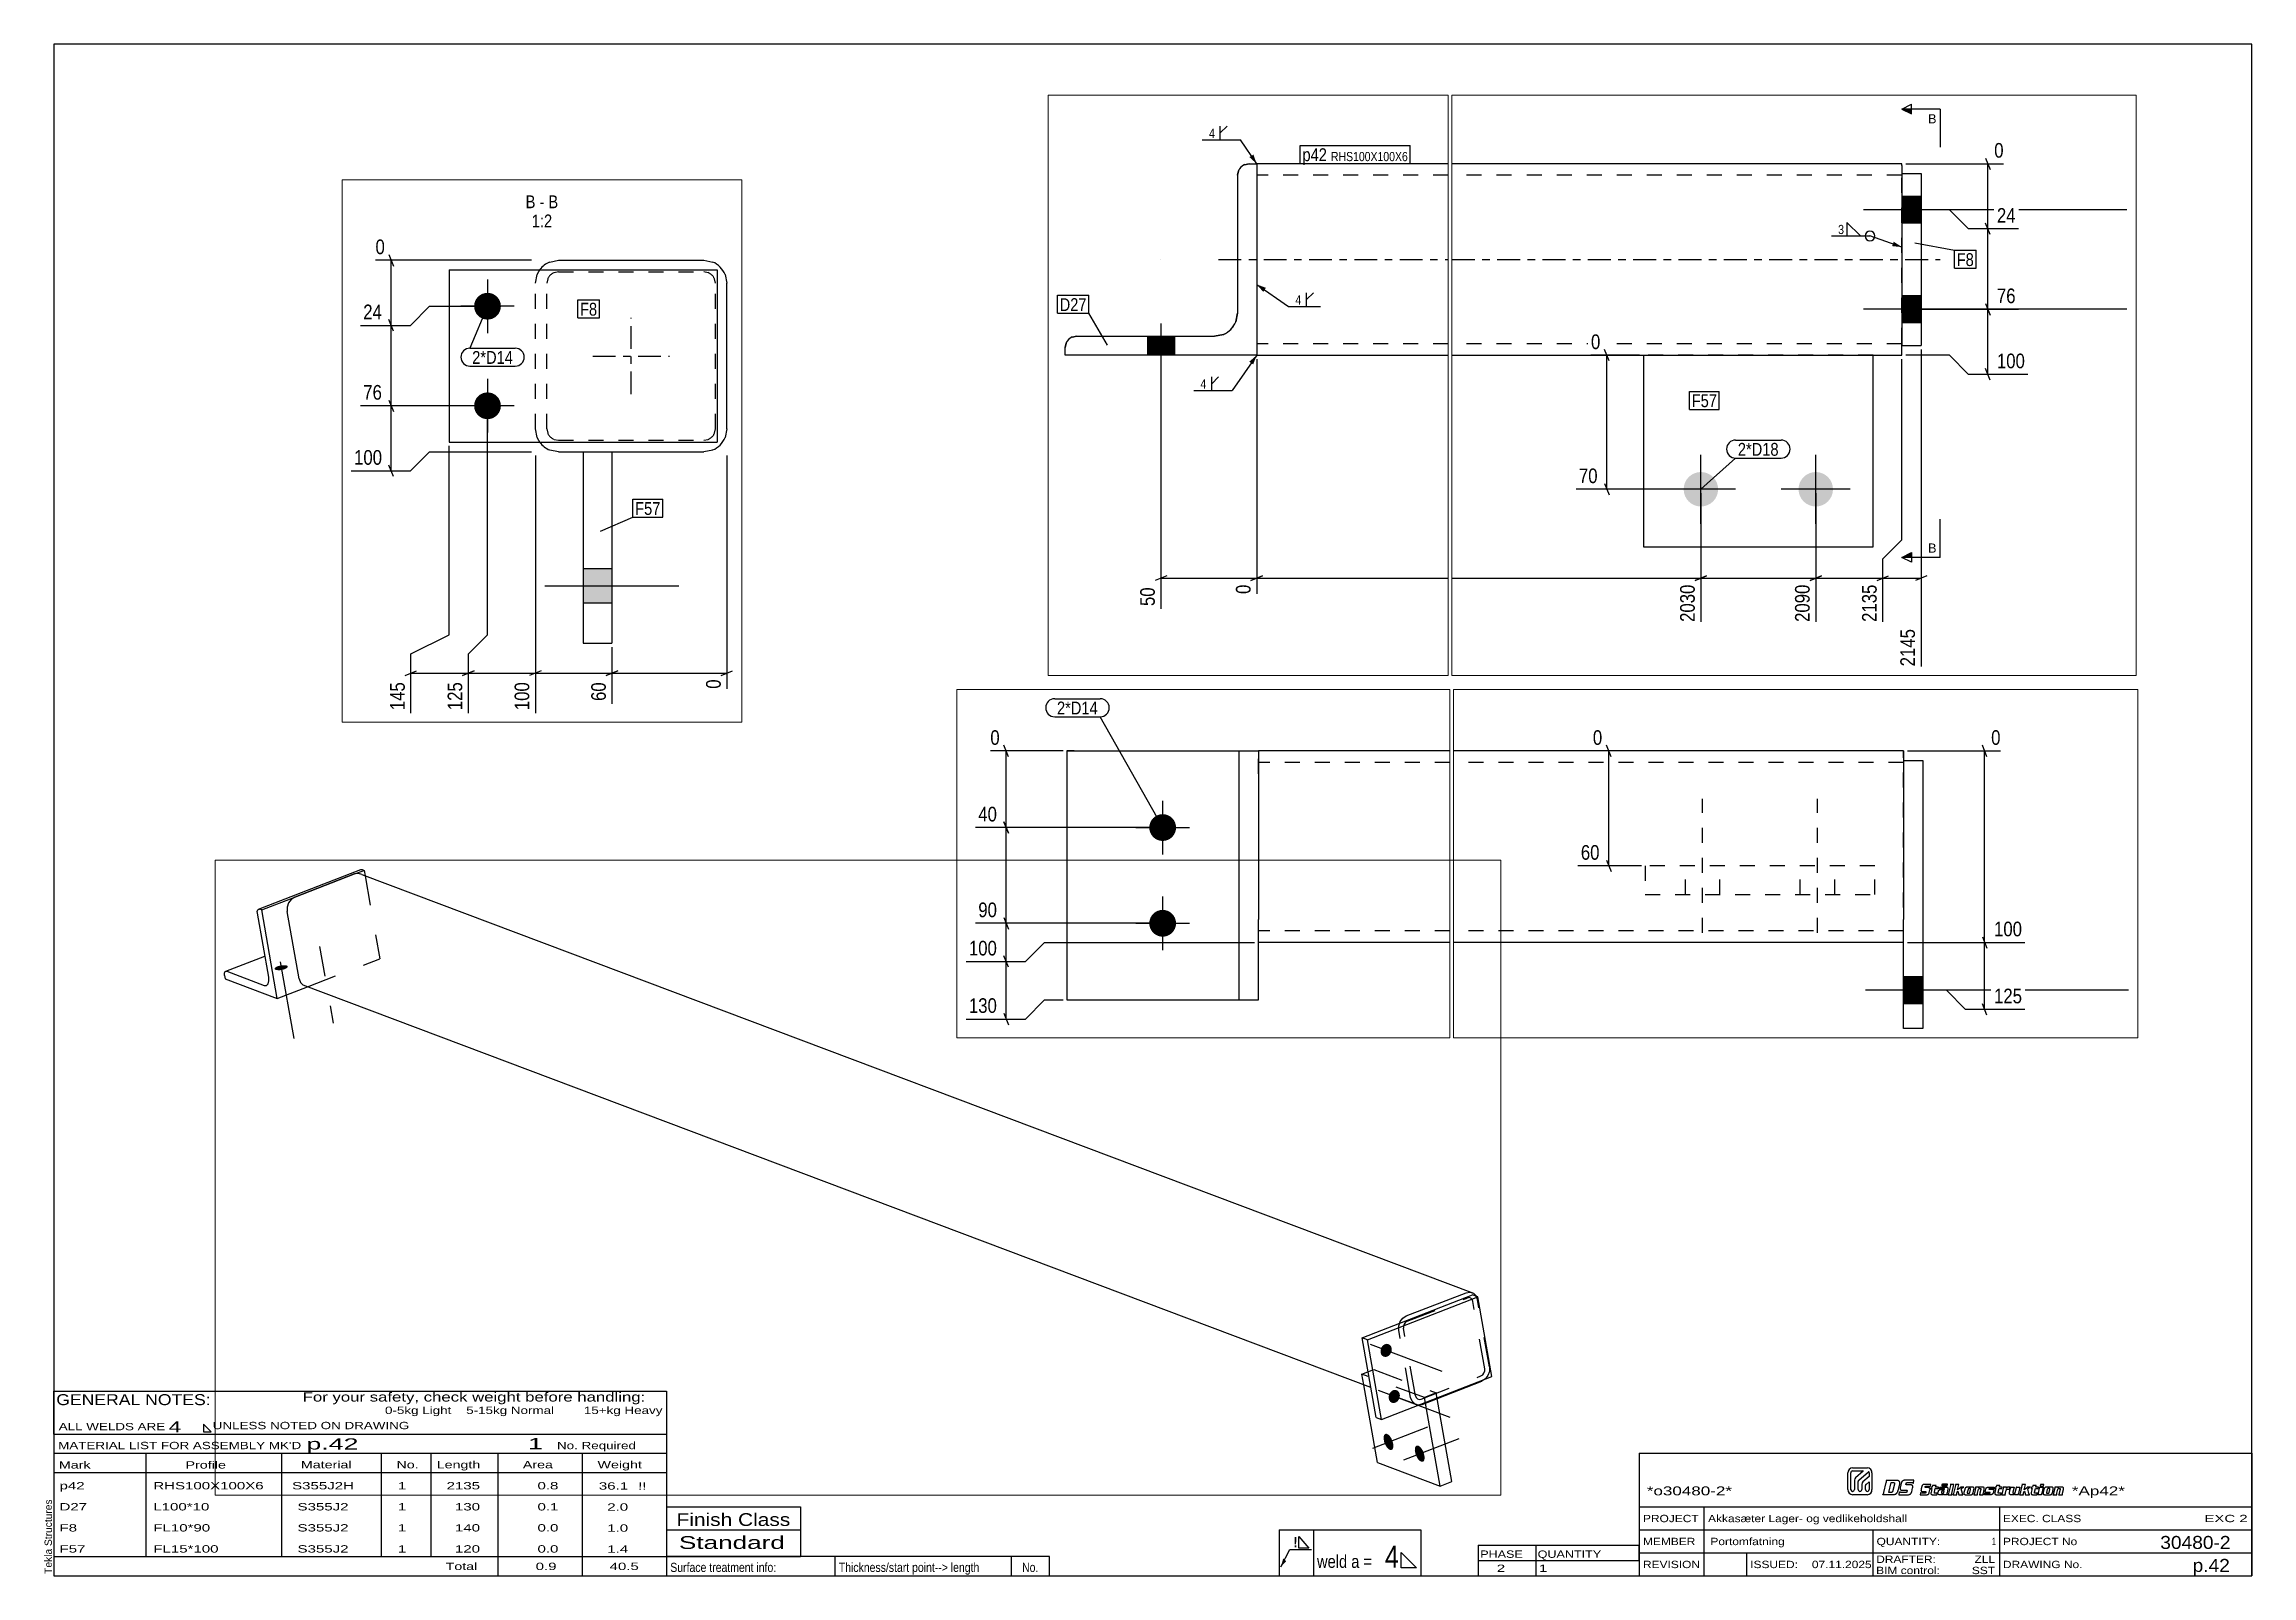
# Paper-space layout 'Layout1' of a CAD drawing. Header units: millimetres. Extents: x 2 to 579, y 5 to 405.
# The model-space entities are those that its viewports show. They can reach past a viewport. Long polylines and large blocks are cut down to what shows.
import ezdxf

# ---------------------------------------------------------------- set-up
doc = ezdxf.new("R2010")
doc.units = ezdxf.units.MM
doc.linetypes.add('DXK_LINE_DOT2', pattern=[3.9198, 1.9599, -1.9599])
doc.linetypes.add('DXK_LINE_DOT3', pattern=[5.9187, 2.979, -0.9799, 0.9799, -0.9799])
for name, color, linetype in [('GRAPHICAL_OBJECTS', 7, 'Continuous'), ('MÅLSÆTNING', 7, 'Continuous'), ('STÅL', 7, 'Continuous'), ('TEKST', 7, 'Continuous')]:
    doc.layers.add(name, color=color, linetype=linetype)
doc.layers.add('Viewport layer', color=7, linetype='Continuous', plot=False)
doc.styles.add('Arial', font='ARIAL.TTF', dxfattribs={"height": 0.2})
doc.styles.add('Arial Narrow', font='ARIALN.TTF', dxfattribs={"height": 0.2})
doc.styles.add('Arial Narrow Bold', font='ARIALNB.TTF', dxfattribs={"height": 0.2})
doc.styles.add('Arial Rounded MT Bold', font='ARLRDBD.TTF', dxfattribs={"height": 0.2})
doc.styles.add('IDAutomationHC39M', font='IDAUTOMATIONHC39M.TTF', dxfattribs={"height": 0.2})

psp = doc.layouts.get("Layout1")

# ---------------------------------------------------------------- texts
at = {"layer": 'GRAPHICAL_OBJECTS', "color": 7}
for s, height, style, width, p in [('GENERAL NOTES:', 2.8633, 'Arial Narrow', 1.4, (5.65, 49.56)), ('ALL WELDS ARE', 1.9089, 'Arial Narrow', 1.6, (6.29, 43)), ('UNLESS NOTED ON DRAWING', 1.9089, 'Arial Narrow', 1.6, (46.52, 43.28)), ('p.42', 2.912, 'Arial Rounded MT Bold', 1.794707, (70.97, 37.97)), ('1', 2.91, 'Arial Rounded MT Bold', 1.794707, (128.86, 38.06)), ("MATERIAL LIST FOR ASSEMBLY MK'D", 1.9089, 'Arial Narrow', 1.6, (6.15, 38.06)), ('Mark', 1.909, 'Arial Narrow', 1.7, (6.34, 33)), ('Profile', 1.909, 'Arial Narrow', 1.7, (39.41, 33)), ('Material', 1.909, 'Arial Narrow', 1.7, (69.54, 33.06)), ('No.', 1.909, 'Arial Narrow', 1.7, (94.5, 33.06)), ('Length', 1.909, 'Arial Narrow', 1.7, (105, 33.06)), ('Area', 1.909, 'Arial Narrow', 1.7, (127.5, 33.06)), ('No. Required', 1.9089, 'Arial Narrow', 1.6, (136.41, 38.06)), ('Weight', 1.909, 'Arial Narrow', 1.7, (147, 33.06)), ('PHASE', 1.909, 'Arial Narrow', 1.5, (377.5, 9.69)), ('QUANTITY', 1.909, 'Arial Narrow', 1.5, (392.5, 9.69))]:
    psp.add_text(s, height=height, dxfattribs=dict(at, style=style, width=width)).set_placement(p)
at = {"layer": 'GRAPHICAL_OBJECTS', "color": 7, "linetype": 'Continuous'}
for s, height, style, width, p in [('For your safety, check weight before handling:  ', 2.3861, 'Arial Narrow', 1.6, (70, 50.5)), ('0-5kg Light    5-15kg Normal        15+kg Heavy', 1.9089, 'Arial Narrow', 1.6, (91.5, 47.25)), ('4', 2.86, 'Arial Narrow', 1.794707, (35, 42.5)), ('p42', 1.909, 'Arial Narrow', 1.794707, (6.5, 27.56)), ('RHS100X100X6', 1.9089, 'Arial Narrow', 1.794707, (31, 27.56)), ('S355J2H', 1.909, 'Arial Narrow', 1.794707, (67.24, 27.56)), ('1', 1.91, 'Arial Narrow', 1.794707, (94.86, 27.56)), ('2135', 1.909, 'Arial Narrow', 1.794707, (107.58, 27.56)), ('0.8', 1.909, 'Arial Narrow', 1.794707, (131.32, 27.56)), ('36.1', 1.909, 'Arial Narrow', 1.794707, (147.34, 27.5)), ('!!', 1.909, 'Arial Narrow', 1.794707, (157.6, 27.5)), ('D27', 1.909, 'Arial Narrow', 1.794707, (6.5, 22.06)), ('L100*10', 1.909, 'Arial Narrow', 1.794707, (31, 22.06)), ('S355J2', 1.909, 'Arial Narrow', 1.794707, (68.66, 22.06)), ('1', 1.91, 'Arial Narrow', 1.794707, (94.86, 22.06)), ('130', 1.909, 'Arial Narrow', 1.794707, (109.77, 22.06)), ('0.1', 1.909, 'Arial Narrow', 1.794707, (131.32, 22.06)), ('2.0', 1.909, 'Arial Narrow', 1.794707, (149.53, 22)), ('*o30480-2*', 2.333, 'IDAutomationHC39M', 1.425378, (421, 26)), ('*Ap42*', 2.333, 'IDAutomationHC39M', 1.425378, (532, 26.01)), ('F8', 1.909, 'Arial Narrow', 1.794707, (6.5, 16.56)), ('FL10*90', 1.909, 'Arial Narrow', 1.794707, (31, 16.56)), ('S355J2', 1.909, 'Arial Narrow', 1.794707, (68.66, 16.56)), ('1', 1.91, 'Arial Narrow', 1.794707, (94.86, 16.56)), ('140', 1.909, 'Arial Narrow', 1.794707, (109.77, 16.56)), ('0.0', 1.909, 'Arial Narrow', 1.794707, (131.32, 16.56)), ('1.0', 1.909, 'Arial Narrow', 1.794707, (149.53, 16.5)), ('Finish Class', 3.3405, 'Arial Narrow', 1.425378, (167.62, 18)), ('PROJECT', 1.909, 'Arial Narrow', 1.425378, (420, 19)), ('Akkasæter Lager- og vedlikeholdshall', 1.9089, 'Arial Narrow', 1.425378, (437, 19)), ('EXEC. CLASS', 1.9089, 'Arial Narrow', 1.425378, (514, 19)), ('EXC 2', 1.909, 'Arial Narrow', 1.780292, (566.64, 19)), ('F57', 1.909, 'Arial Narrow', 1.794707, (6.5, 11.06)), ('FL15*100', 1.909, 'Arial Narrow', 1.794707, (31, 11.06)), ('S355J2', 1.909, 'Arial Narrow', 1.794707, (68.66, 11.06)), ('1', 1.91, 'Arial Narrow', 1.794707, (94.86, 11.06)), ('120', 1.909, 'Arial Narrow', 1.794707, (109.77, 11.06)), ('0.0', 1.909, 'Arial Narrow', 1.794707, (131.32, 11.06)), ('1.4', 1.909, 'Arial Narrow', 1.794707, (149.53, 11)), ('Standard', 3.34, 'Arial Narrow', 1.780292, (168.26, 12)), ('MEMBER', 1.909, 'Arial Narrow', 1.425378, (420, 13)), ('Portomfatning', 1.9089, 'Arial Narrow', 1.42538, (437.61, 13)), ('QUANTITY:', 1.909, 'Arial Narrow', 1.425378, (481, 13)), ('PROJECT No', 1.909, 'Arial Narrow', 1.425378, (514, 13)), ('30480-2', 3.397, 'Arial Rounded MT Bold', 1.1, (555.09, 12)), ('Total', 1.909, 'Arial Narrow', 1.7, (107.33, 6.5)), ('0.9', 1.909, 'Arial Narrow', 1.794707, (130.83, 6.5)), ('40.5', 1.909, 'Arial Narrow', 1.794707, (150.14, 6.5)), ('2', 1.91, 'Arial Narrow', 1.794707, (381.82, 6)), ('1', 1.91, 'Arial Narrow', 1.794707, (392.86, 6)), ('REVISION', 1.909, 'Arial Narrow', 1.425378, (420, 7)), ('ISSUED:', 1.909, 'Arial Narrow', 1.425378, (448, 7)), ('07.11.2025', 1.909, 'Arial Narrow', 1.425378, (464.11, 7)), ('DRAFTER:', 1.909, 'Arial Narrow', 1.425378, (480.91, 8.35)), ('BIM control:', 1.9089, 'Arial Narrow', 1.425378, (480.9, 5.44)), ('SST', 1.909, 'Arial Narrow', 1.425378, (505.88, 5.43)), ('ZLL', 1.909, 'Arial Narrow', 1.425378, (506.58, 8.35)), ('DRAWING No.', 1.9089, 'Arial Narrow', 1.425378, (514, 7)), ('p.42', 3.397, 'Arial Rounded MT Bold', 1.1, (563.53, 6))]:
    psp.add_text(s, height=height, dxfattribs=dict(at, style=style, width=width)).set_placement(p)
at = {"layer": 'GRAPHICAL_OBJECTS', "color": 174, "linetype": 'Continuous', "style": 'Arial'}
psp.add_text('Tekla Structures', height=1.9102, rotation=90, dxfattribs=at).set_placement((4.5, 5.5))
at = {"layer": 'GRAPHICAL_OBJECTS', "color": 2, "linetype": 'Continuous', "style": 'Arial Narrow Bold', "width": 0.99921}
psp.add_text('!', height=2.73, dxfattribs=at).set_placement((328.73, 12.42))
at = {"layer": 'GRAPHICAL_OBJECTS', "color": 7, "linetype": 'Continuous', "style": 'Arial Narrow'}
for s, height, p in [('4', 5.73, (352.61, 7.11)), ('1', 1.91, (511.03, 13)), ('Surface treatment info:', 2.3861, (166, 6)), ('Thickness/start point--> length', 2.3861, (210, 6)), ('weld a =', 3.34, (334.88, 7.06))]:
    psp.add_text(s, height=height, dxfattribs=at).set_placement(p)
at = {"layer": 'GRAPHICAL_OBJECTS', "color": 7, "style": 'Arial Narrow'}
psp.add_text('No.', height=2.386, dxfattribs=at).set_placement((257.87, 6))

msp = doc.modelspace()

# ---------------------------------------------------------------- hatches: boundary and pattern name
at = {"layer": 'STÅL', "linetype": 'Continuous'}
for points in [[(22231.5, 548.8), (22230.1, 548.6), (22228.7, 548.5), (22227.4, 548.6), (22226.2, 548.7), (22225.3, 549), (22224.7, 549.3), (22224.3, 549.7), (22224.2, 550.2), (22224.4, 550.8), (22224.9, 551.3), (22225.7, 551.9), (22226.7, 552.4), (22227.9, 552.9), (22229.3, 553.2), (22230.7, 553.5), (22232.1, 553.8), (22233.5, 553.8), (22234.8, 553.8), (22235.9, 553.7), (22236.9, 553.4), (22237.5, 553.1), (22237.9, 552.6), (22238, 552.2), (22237.8, 551.6), (22237.3, 551.1), (22236.5, 550.5), (22235.5, 550), (22234.3, 549.5), (22232.9, 549.1)], [(2243.9, 250.3), (2243.9, 236.3), (2253.9, 236.3), (2253.9, 250.3)], [(15686.4, 210.3, -1), (15686.4, 224.3, -1)], [(2243.9, 198.3), (2243.9, 184.3), (2253.9, 184.3), (2253.9, 198.3)], [(65.9, 177.3), (51.9, 177.3), (51.9, 167.3), (65.9, 167.3)], [(65.9, 177.3), (51.9, 177.3), (51.9, 167.3), (65.9, 167.3)], [(15686.4, 158.3, -1), (15686.4, 172.3, -1)], [(23379.9, 153.4), (23380.5, 154.7), (23381.4, 155.9), (23382.4, 156.9), (23383.5, 157.6), (23384.7, 158.1), (23385.9, 158.3), (23387.1, 158.1), (23388.2, 157.7), (23389.2, 157), (23390, 156.1), (23390.6, 154.9), (23391, 153.6), (23391.1, 152.2), (23391, 150.8), (23390.6, 149.4), (23389.9, 148.1), (23389.1, 146.9), (23388.1, 145.9), (23387, 145.2), (23385.8, 144.7), (23384.5, 144.6), (23383.3, 144.7), (23382.2, 145.1), (23381.2, 145.8), (23380.4, 146.7), (23379.8, 147.9), (23379.5, 149.2), (23379.4, 150.6), (23379.5, 152)], [(8092.3, 116.8, -1), (8092.3, 102.8, -1)], [(2129.9, 97.3, -1), (2147.9, 97.3, -1)], [(2189.9, 97.3, -1), (2207.9, 97.3, -1)], [(23388.4, 105.3), (23389, 106.6), (23389.9, 107.8), (23390.9, 108.8), (23392, 109.5), (23393.2, 110), (23394.4, 110.1), (23395.6, 110), (23396.7, 109.6), (23397.7, 108.9), (23398.5, 108), (23399.1, 106.8), (23399.5, 105.5), (23399.6, 104.1), (23399.4, 102.7), (23399, 101.3), (23398.4, 100), (23397.6, 98.8), (23396.6, 97.8), (23395.5, 97.1), (23394.2, 96.6), (23393, 96.4), (23391.8, 96.6), (23390.7, 97), (23389.7, 97.7), (23388.9, 98.6), (23388.3, 99.8), (23388, 101.1), (23387.8, 102.5), (23388, 103.9)], [(15736.4, 80.3), (15736.4, 62.3), (15751.4, 62.3), (15751.4, 80.3)], [(15736.4, 80.3), (15736.4, 62.3), (15751.4, 62.3), (15751.4, 80.3)], [(8092.3, 66.8, -1), (8092.3, 52.8, -1)], [(23391.6, 57.3), (23392.2, 55.6), (23392.6, 53.8), (23392.8, 52.1), (23392.7, 50.6), (23392.5, 49.3), (23392, 48.3), (23391.3, 47.6), (23390.5, 47.3), (23389.6, 47.3), (23388.5, 47.8), (23387.5, 48.5), (23386.4, 49.6), (23385.4, 51), (23384.5, 52.6), (23383.7, 54.3), (23383.1, 56.1), (23382.8, 57.8), (23382.6, 59.5), (23382.6, 61), (23382.9, 62.3), (23383.4, 63.3), (23384, 64), (23384.9, 64.3), (23385.8, 64.3), (23386.8, 63.8), (23387.9, 63.1), (23389, 62), (23390, 60.6), (23390.9, 59)], [(23424.3, 45), (23424.8, 43.3), (23425.2, 41.5), (23425.4, 39.8), (23425.4, 38.3), (23425.1, 37), (23424.6, 36), (23424, 35.3), (23423.1, 35), (23422.2, 35.1), (23421.2, 35.5), (23420.1, 36.2), (23419, 37.3), (23418, 38.7), (23417.1, 40.3), (23416.4, 42), (23415.8, 43.8), (23415.4, 45.5), (23415.2, 47.2), (23415.3, 48.7), (23415.5, 50), (23416, 51), (23416.7, 51.7), (23417.5, 52), (23418.4, 52), (23419.5, 51.5), (23420.5, 50.8), (23421.6, 49.7), (23422.6, 48.3), (23423.5, 46.7)], [(10287.3, 17.8), (10287.3, 31.8), (10277.3, 31.8), (10277.3, 17.8)], [(10287.3, 17.8), (10287.3, 31.8), (10277.3, 31.8), (10277.3, 17.8)]]:
    msp.add_hatch(color=96, dxfattribs=at).paths.add_polyline_path(points)
at = {"layer": 'TEKST', "linetype": 'Continuous'}
for color, points in [(30, [(2248.9, 295.9), (2248.9, 293.4), (2243.9, 295.9)]), (3, [(107.2, 272.1), (108.9, 267.3), (105.1, 270.8)]), (3, [(2239.6, 226.6), (2243.9, 223.8), (2238.8, 224.3)]), (3, [(112.3, 200.4), (108.9, 204.3), (113.7, 202.5)]), (3, [(105, 163.9), (108.9, 167.3), (107.1, 162.5)]), (30, [(2248.9, 64.2), (2248.9, 61.7), (2243.9, 61.7)])]:
    msp.add_hatch(color=color, dxfattribs=at).paths.add_polyline_path(points)

# ---------------------------------------------------------------- linework, layer by layer
at = {"layer": 'MÅLSÆTNING', "color": 7, "linetype": 'Continuous'}
for p, q in [((2245.9, 267.3), (2296.9, 267.3)), ((2287.5, 270.3), (2289.9, 264.3)), ((2288.7, 233.3), (2288.7, 267.3)), ((2268.7, 243.3), (2245.9, 243.3)), ((2268.7, 243.3), (2245.9, 243.3)), ((2278.7, 233.3), (2268.7, 243.3)), ((2278.7, 233.3), (2268.7, 243.3)), ((15634.9, 244.3), (15637.3, 238.3)), ((2304.7, 233.3), (2278.7, 233.3)), ((2304.7, 233.3), (2278.7, 233.3)), ((2289.9, 230.3), (2287.5, 236.3)), ((2289.9, 230.3), (2287.5, 236.3)), ((2288.7, 191.3), (2288.7, 233.3)), ((15709.4, 241.3), (15627.9, 241.3)), ((15636.1, 207.3), (15636.1, 241.3)), ((15637.3, 204.3), (15634.9, 210.3)), ((15637.3, 204.3), (15634.9, 210.3)), ((15646.1, 207.3), (15656.1, 217.3)), ((15646.1, 207.3), (15656.1, 217.3)), ((15656.1, 217.3), (15684.4, 217.3)), ((15656.1, 217.3), (15684.4, 217.3)), ((15620.1, 207.3), (15646.1, 207.3)), ((15620.1, 207.3), (15646.1, 207.3)), ((2245.9, 191.3), (2304.7, 191.3)), ((2245.9, 191.3), (2304.7, 191.3)), ((2287.5, 194.3), (2289.9, 188.3)), ((2287.5, 194.3), (2289.9, 188.3)), ((2288.7, 157.3), (2288.7, 191.3)), ((58.9, 165.3), (58.9, 34.8)), ((108.9, 165.3), (108.9, 42.6)), ((2106.9, 167.3), (2081.5, 167.3)), ((2091, 164.3), (2088.6, 170.3)), ((2089.8, 97.3), (2089.8, 167.3)), ((2243.9, 70.9), (2243.9, 165.3)), ((2243.9, 70.9), (2243.9, 165.3)), ((2268.7, 167.3), (2245.9, 167.3)), ((2253.9, 170.3), (2253.9, 4.8)), ((2278.7, 157.3), (2268.7, 167.3)), ((15684.4, 165.3), (15620.1, 165.3)), ((15634.9, 168.3), (15637.3, 162.3)), ((15636.1, 131.3), (15636.1, 165.3)), ((15686.4, 45.7), (15686.4, 163.3)), ((15686.4, 45.7), (15686.4, 163.3)), ((2309.6, 157.3), (2278.7, 157.3)), ((2289.9, 154.3), (2287.5, 160.3)), ((8011.8, 146.8), (8009.4, 152.8)), ((10124.5, 146.8), (10122.1, 152.8)), ((10320.8, 146.8), (10318.4, 152.8)), ((8040.3, 149.8), (8002.3, 149.8)), ((8010.6, 109.8), (8010.6, 149.8)), ((10140.9, 149.8), (10115, 149.8)), ((10123.3, 89.8), (10123.3, 149.8)), ((10279.3, 149.8), (10327.9, 149.8)), ((10319.6, 49.8), (10319.6, 149.8)), ((15646.1, 131.3), (15656.1, 141.3)), ((15656.1, 141.3), (15709.4, 141.3)), ((15666.4, 45.7), (15666.4, 144.3)), ((15711.4, 139.3), (15711.4, 4.8)), ((15711.4, 139.3), (15711.4, 4.8)), ((15811.4, 139.3), (15811.4, 17.5)), ((15615.2, 131.3), (15646.1, 131.3)), ((15637.3, 128.3), (15634.9, 134.3)), ((8090.3, 109.8), (7994.5, 109.8)), ((8090.3, 109.8), (7994.5, 109.8)), ((8009.4, 112.8), (8011.8, 106.8)), ((8011.8, 106.8), (8009.4, 112.8)), ((8010.6, 59.8), (8010.6, 109.8)), ((2136.9, 97.3), (2073.7, 97.3)), ((2088.6, 100.3), (2091, 94.3)), ((2138.9, 95.3), (2138.9, 28)), ((2138.9, 95.3), (2138.9, 28)), ((2198.9, 95.3), (2198.9, 28)), ((2198.9, 95.3), (2198.9, 28)), ((10122.1, 92.8), (10124.5, 86.8)), ((10140.3, 89.8), (10107.2, 89.8)), ((2233.9, 60.9), (2243.9, 70.9)), ((2233.9, 60.9), (2243.9, 70.9)), ((2233.9, 28), (2233.9, 60.9)), ((2233.9, 28), (2233.9, 60.9)), ((8090.3, 59.8), (7994.5, 59.8)), ((8090.3, 59.8), (7994.5, 59.8)), ((61.9, 52.1), (55.9, 49.7)), ((58.9, 50.9), (108.9, 50.9)), ((105.9, 49.7), (111.9, 52.1)), ((2141.9, 52.1), (2135.9, 49.7)), ((2135.9, 49.7), (2141.9, 52.1)), ((2138.9, 50.9), (2198.9, 50.9)), ((2201.9, 52.1), (2195.9, 49.7)), ((2195.9, 49.7), (2201.9, 52.1)), ((2198.9, 50.9), (2233.9, 50.9)), ((2230.9, 49.7), (2236.9, 52.1)), ((2230.9, 49.7), (2236.9, 52.1)), ((2233.9, 50.9), (2253.9, 50.9)), ((2256.9, 52.1), (2250.9, 49.7)), ((8020.6, 39.8), (8030.6, 49.8)), ((8020.6, 39.8), (8030.6, 49.8)), ((8030.6, 49.8), (8140.3, 49.8)), ((8030.6, 49.8), (8140.3, 49.8)), ((10279.3, 49.8), (10340.6, 49.8)), ((10279.3, 49.8), (10340.6, 49.8)), ((10318.4, 52.8), (10320.8, 46.8)), ((10318.4, 52.8), (10320.8, 46.8)), ((10319.6, 14.8), (10319.6, 49.8)), ((7989.7, 39.8), (8020.6, 39.8)), ((8011.8, 36.8), (8009.4, 42.8)), ((8010.6, 9.8), (8010.6, 39.8)), ((15646.4, 35.7), (15666.4, 45.7)), ((15646.4, 4.8), (15646.4, 35.7)), ((15676.4, 35.7), (15686.4, 45.7)), ((15676.4, 35.7), (15686.4, 45.7)), ((15676.4, 4.8), (15676.4, 35.7)), ((15676.4, 4.8), (15676.4, 35.7)), ((15751.4, 39.3), (15751.4, 9.7)), ((15751.4, 39.3), (15751.4, 9.7)), ((10299.6, 24.8), (10279.3, 24.8)), ((10309.6, 14.8), (10299.6, 24.8)), ((15643.4, 24.5), (15649.4, 26.9)), ((15646.4, 25.7), (15676.4, 25.7)), ((15673.4, 24.5), (15679.4, 26.9)), ((15679.4, 26.9), (15673.4, 24.5)), ((15676.4, 25.7), (15711.4, 25.7)), ((15714.4, 26.9), (15708.4, 24.5)), ((15714.4, 26.9), (15708.4, 24.5)), ((15711.4, 25.7), (15751.4, 25.7)), ((15754.4, 26.9), (15748.4, 24.5)), ((15748.4, 24.5), (15754.4, 26.9)), ((15751.4, 25.7), (15811.4, 25.7)), ((15808.4, 24.5), (15814.4, 26.9)), ((8009.4, 12.8), (8011.8, 6.8)), ((8020.6, 9.8), (8030.6, 19.8)), ((8030.6, 19.8), (8040.3, 19.8)), ((10340.6, 14.8), (10309.6, 14.8)), ((10320.8, 11.8), (10318.4, 17.8)), ((7989.7, 9.8), (8020.6, 9.8))]:
    msp.add_line(p, q, dxfattribs=at)
at = {"layer": 'STÅL', "color": 2, "linetype": 'Continuous'}
for p, q in [((22207.3, 612.4), (22314.3, 653.8)), ((22307.8, 649.1), (22245.2, 624.9)), ((22245.2, 624.9), (22307.8, 649.1)), ((22307.8, 649.1), (22317.7, 652.9)), ((22311.7, 649.7), (22307.8, 649.1)), ((22315.4, 648.6), (22311.7, 649.7)), ((22314.3, 653.8), (22315.5, 653.7)), ((22315.4, 648.6), (23476.5, 211.2)), ((22315.5, 653.7), (22317.7, 652.9)), ((22317.7, 652.9), (22318.7, 647.3)), ((22210.7, 611.5), (22245.2, 624.9)), ((22245.2, 624.9), (22241.6, 622.6)), ((22206.1, 610), (22206.5, 611.5)), ((22206.5, 611.5), (22207.3, 612.4)), ((22207.3, 612.4), (22208.5, 612.3)), ((22210.7, 611.5), (22208.5, 612.3)), ((22227, 518.9), (22210.7, 611.5)), ((22238.8, 618.9), (22237.3, 614.5)), ((22237.3, 614.5), (22237.3, 609.9)), ((22241.6, 622.6), (22238.8, 618.9)), ((22206.2, 608), (22206.1, 610)), ((22218, 541.3), (22206.2, 608)), ((22249.7, 539.6), (22237.3, 609.9)), ((22173.1, 547.5), (22214.1, 563.4)), ((22171.8, 545.2), (22172.2, 546.7)), ((22172, 543.1), (22171.8, 545.2)), ((22172, 543.1), (22172.6, 539.4)), ((22172.2, 546.7), (22173.1, 547.5)), ((22173.1, 547.5), (22174.2, 547.5)), ((22174.2, 547.5), (22213.4, 532.7)), ((22172.6, 539.4), (22227, 518.9)), ((22213.4, 532.7), (22215.7, 532.6)), ((22215.7, 532.6), (22217.4, 534.2)), ((22217.4, 534.2), (22218.2, 537.3)), ((22218.2, 537.3), (22218, 541.3)), ((22227, 518.9), (22258.6, 531.2)), ((22249.7, 539.6), (22251.2, 535.7)), ((22251.2, 535.7), (22254, 532.9)), ((23369.4, 112.7), (22254, 532.9)), ((102.6, 266.8), (104.9, 267.3)), ((104.9, 267.3), (108.9, 267.3)), ((108.9, 267.3), (108.9, 167.3)), ((208.9, 267.3), (108.9, 267.3)), ((2243.9, 267.3), (2008.9, 267.3)), ((2243.9, 266.4), (2243.9, 267.3)), ((2243.9, 266.4), (2243.9, 262.3)), ((98.9, 261.3), (99.4, 263.6)), ((98.9, 261.3), (98.9, 189.3)), ((2243.9, 262.3), (2243.9, 172.3)), ((2243.9, 262.3), (2253.9, 262.3)), ((2253.9, 262.3), (2253.9, 172.3)), ((15666.4, 236.3), (15806.4, 236.3)), ((15666.4, 236.3), (15666.4, 146.3)), ((15718.9, 240.4), (15723.4, 241.3)), ((15723.4, 241.3), (15799.4, 241.3)), ((15799.4, 241.3), (15804, 240.4)), ((15806.4, 236.3), (15806.4, 146.3)), ((15810.5, 233.9), (15811.4, 229.3)), ((15811.4, 153.3), (15811.4, 229.3)), ((23360.2, 164.7), (23475.5, 209.3)), ((23406.3, 187.5), (23468.9, 211.7)), ((23468.9, 211.7), (23472.8, 212.3)), ((23472.8, 212.3), (23476.5, 211.2)), ((23480.9, 207.3), (23475.5, 209.3)), ((23476.5, 211.2), (23479.2, 208.4)), ((23479.4, 207.8), (23479.2, 208.4)), ((23365.7, 162.6), (23480.9, 207.3)), ((23495.6, 124), (23480.9, 207.3)), ((98, 184.7), (98.9, 189.3)), ((23399.9, 181.5), (23402.7, 185.2)), ((23402.7, 185.2), (23406.3, 187.5)), ((8.9, 171.3), (9.4, 173.6)), ((12.6, 176.8), (14.9, 177.3)), ((14.9, 177.3), (86.9, 177.3)), ((86.9, 177.3), (91.5, 178.2)), ((23399.4, 179.8), (23399.9, 181.5)), ((8.9, 167.3), (8.9, 171.3)), ((108.9, 167.3), (8.9, 167.3)), ((108.9, 167.3), (208.9, 167.3)), ((2008.9, 167.3), (2243.9, 167.3)), ((2108.9, 167.3), (2108.9, 67.3)), ((2228.9, 67.3), (2228.9, 167.3)), ((2243.9, 172.3), (2253.9, 172.3)), ((2243.9, 167.3), (2243.9, 172.3)), ((23365.7, 162.6), (23360.2, 164.7)), ((23374.9, 81.4), (23360.2, 164.7)), ((23380.4, 79.3), (23365.7, 162.6)), ((15811.4, 153.3), (15810.5, 148.7)), ((8042.3, 149.8), (8142.3, 149.8)), ((8042.3, 149.8), (8042.3, 19.8)), ((8132.3, 19.8), (8132.3, 149.8)), ((8142.3, 149.8), (8142.3, 137.8)), ((8242.3, 149.8), (8142.3, 149.8)), ((10277.3, 149.8), (10042.3, 149.8)), ((10277.3, 149.8), (10277.3, 148.9)), ((10277.3, 148.9), (10277.3, 137.8)), ((10277.3, 144.8), (10287.3, 144.8)), ((10287.3, 144.8), (10287.3, 4.8)), ((15666.4, 146.3), (15806.4, 146.3)), ((15723.4, 141.3), (15718.9, 142.2)), ((15723.4, 141.3), (15799.4, 141.3)), ((15736.4, 141.3), (15736.4, 41.3)), ((15751.4, 141.3), (15751.4, 41.3)), ((15804, 142.2), (15799.4, 141.3)), ((8142.3, 137.8), (8142.3, 61.8)), ((8142.3, 137.8), (8142.3, 137.8)), ((8142.3, 137.8), (8142.3, 61.8)), ((10277.3, 137.8), (10277.3, 61.8)), ((23376.3, 34.2), (23361.9, 115.5)), ((23380.4, 79.3), (23495.6, 124)), ((23422.7, 94.9), (23485.2, 119.2)), ((23488.4, 121.2), (23485.2, 119.2)), ((23419.2, 94.4), (23422.7, 94.9)), ((23441.5, 9.6), (23426.2, 96.3)), ((23453.9, 14.4), (23438.6, 101.1)), ((23374.9, 81.4), (23380.4, 79.3)), ((2108.9, 67.3), (2228.9, 67.3)), ((8142.3, 19.8), (8142.3, 61.8)), ((8142.3, 61.8), (8142.3, 61.8)), ((10277.3, 52.3), (10277.3, 61.8)), ((8242.3, 49.8), (8142.3, 49.8)), ((10277.3, 49.8), (10042.3, 49.8)), ((10277.3, 4.8), (10277.3, 52.3)), ((15736.4, 41.3), (15751.4, 41.3)), ((23376.3, 34.2), (23441.5, 9.6)), ((8042.3, 19.8), (8142.3, 19.8)), ((23441.5, 9.6), (23453.9, 14.4)), ((10287.3, 4.8), (10277.3, 4.8))]:
    msp.add_line(p, q, dxfattribs=at)
at = {"layer": 'STÅL', "color": 7, "linetype": 'DXK_LINE_DOT2'}
for p, q in [((22307.8, 649.1), (22307.8, 649.1)), ((22318.7, 647.3), (22334, 560.4)), ((22245.2, 624.9), (22245.2, 624.9)), ((22258.6, 531.2), (22334, 560.4)), ((104.9, 267.3), (102.6, 266.8)), ((108.9, 267.3), (108.9, 167.3)), ((99.4, 263.6), (98.9, 261.3)), ((208.9, 261.3), (108.9, 261.3)), ((2243.9, 261.3), (2008.9, 261.3)), ((2243.9, 173.8), (2243.9, 262.3)), ((15711.4, 229.3), (15712.4, 233.9)), ((15717.9, 231.6), (15717.4, 229.3)), ((15723.4, 235.3), (15721.2, 234.8)), ((15723.4, 235.3), (15799.4, 235.3)), ((15801.7, 234.8), (15799.4, 235.3)), ((15805.4, 229.3), (15805, 231.6)), ((15711.4, 153.3), (15711.4, 229.3)), ((15717.4, 153.3), (15717.4, 229.3)), ((15805.4, 153.3), (15805.4, 229.3)), ((23480.7, 204.4), (23479.4, 207.8)), ((23407.3, 181.9), (23469.9, 206.1)), ((23471.8, 206.5), (23469.9, 206.1)), ((23473.7, 205.9), (23471.8, 206.5)), ((23475, 204.5), (23473.7, 205.9)), ((23475.8, 202.5), (23475, 204.5)), ((23488.2, 132.2), (23475.8, 202.5)), ((23493.1, 134.1), (23480.7, 204.4)), ((98.9, 189.3), (98, 184.7)), ((9.4, 173.6), (8.9, 171.3)), ((14.9, 177.3), (12.6, 176.8)), ((91.5, 178.2), (86.9, 177.3)), ((208.9, 173.3), (108.9, 173.3)), ((2243.9, 173.3), (2008.9, 173.3)), ((2243.9, 173.3), (2243.9, 173.8)), ((2243.9, 172.3), (2243.9, 173.3)), ((23398.4, 177.1), (23399.4, 179.8)), ((23398.4, 172.5), (23398.4, 177.1)), ((23404.1, 178.9), (23403.4, 176.7)), ((23403.4, 176.7), (23403.4, 174.5)), ((23415.8, 104.1), (23403.4, 174.5)), ((23405.5, 180.8), (23404.1, 178.9)), ((23407.3, 181.9), (23405.5, 180.8)), ((2228.9, 167.3), (2108.9, 167.3)), ((23410.8, 102.2), (23398.4, 172.5)), ((15712.4, 148.7), (15711.4, 153.3)), ((15717.4, 153.3), (15717.9, 151)), ((15805, 151), (15805.4, 153.3)), ((8046, 149.8), (8042.3, 149.8)), ((8142.3, 137.8), (8142.3, 149.8)), ((8242.3, 143.8), (8142.3, 143.8)), ((10277.3, 143.8), (10042.3, 143.8)), ((10277.3, 146.3), (10277.3, 149.8)), ((10277.3, 52.3), (10277.3, 144.8)), ((15721.2, 147.7), (15723.4, 147.3)), ((15723.4, 147.3), (15799.4, 147.3)), ((15736.4, 141.3), (15751.4, 141.3)), ((15799.4, 147.3), (15801.7, 147.7)), ((8142.3, 137.8), (8142.3, 137.8)), ((23359.9, 126.7), (23372.3, 131.5)), ((23372.3, 131.5), (23437.5, 106.9)), ((23486.1, 125.9), (23487.4, 127.7)), ((23487.4, 127.7), (23488.2, 129.9)), ((23488.2, 129.9), (23488.2, 132.2)), ((23493.1, 129.5), (23491.6, 125.1)), ((23493.1, 134.1), (23493.1, 129.5)), ((23361.9, 115.5), (23359.9, 126.7)), ((23425.2, 102.1), (23359.9, 126.7)), ((23421.7, 100.5), (23484.2, 124.7)), ((23484.2, 124.7), (23486.1, 125.9)), ((23488.8, 121.5), (23488.4, 121.2)), ((23491.6, 125.1), (23488.8, 121.5)), ((23415.1, 95.5), (23369.4, 112.7)), ((23415.8, 104.1), (23416.5, 102.1)), ((23437.5, 106.9), (23425.2, 102.1)), ((23438.6, 101.1), (23437.5, 106.9)), ((23412.3, 98.2), (23410.8, 102.2)), ((23415.1, 95.5), (23412.3, 98.2)), ((23418.7, 94.3), (23415.1, 95.5)), ((23416.5, 102.1), (23417.9, 100.8)), ((23417.9, 100.8), (23419.7, 100.2)), ((23418.7, 94.3), (23419.2, 94.4)), ((23419.7, 100.2), (23421.7, 100.5)), ((23426.2, 96.3), (23425.2, 102.1)), ((10142.3, 89.8), (10142.3, 74.8)), ((10262.3, 89.8), (10142.3, 89.8)), ((10262.3, 74.8), (10262.3, 89.8)), ((10142.3, 74.8), (10262.3, 74.8)), ((8142.3, 61.8), (8142.3, 61.8)), ((8142.3, 49.8), (8142.3, 61.8)), ((8242.3, 55.8), (8142.3, 55.8)), ((10277.3, 55.8), (10042.3, 55.8)), ((10277.3, 50.7), (10277.3, 52.3)), ((10277.3, 49.8), (10277.3, 50.7))]:
    msp.add_line(p, q, dxfattribs=at)
at = {"layer": 'STÅL', "color": 96, "linetype": 'DXK_LINE_DOT2'}
for p, q in [((22271.2, 573.2), (22285.3, 493.1)), ((10172.3, 54.8), (10172.3, 124.8)), ((10232.3, 54.8), (10232.3, 124.8)), ((10163.3, 74.8), (10163.3, 89.8)), ((10181.3, 74.8), (10181.3, 89.8)), ((10223.3, 74.8), (10223.3, 89.8)), ((10241.3, 74.8), (10241.3, 89.8))]:
    msp.add_line(p, q, dxfattribs=at)
at = {"layer": 'STÅL', "color": 96, "linetype": 'Continuous'}
for p, q in [((22230, 557.3), (22244.1, 477.2)), ((2361.4, 243.3), (2223.9, 243.3)), ((2253.9, 250.3), (2243.9, 250.3)), ((2253.9, 236.3), (2243.9, 236.3)), ((15686.4, 231.3), (15686.4, 203.3)), ((15700.4, 217.3), (15672.4, 217.3)), ((2253.9, 198.3), (2243.9, 198.3)), ((2361.4, 191.3), (2223.9, 191.3)), ((51.9, 177.3), (51.9, 167.3)), ((51.9, 177.3), (51.9, 167.3)), ((58.9, 183.9), (58.9, 97.3)), ((58.9, 183.9), (58.9, 97.3)), ((65.9, 177.3), (65.9, 167.3)), ((65.9, 177.3), (65.9, 167.3)), ((2253.9, 184.3), (2243.9, 184.3)), ((15686.4, 179.3), (15686.4, 151.3)), ((15700.4, 165.3), (15672.4, 165.3)), ((23443.7, 129.4), (23368.9, 157.6)), ((8092.3, 95.8), (8092.3, 123.8)), ((2138.9, 79.3), (2138.9, 115.3)), ((2198.9, 79.3), (2198.9, 115.3)), ((8078.3, 109.8), (8106.3, 109.8)), ((23452.2, 81.3), (23377.4, 109.4)), ((2156.9, 97.3), (2120.9, 97.3)), ((2216.9, 97.3), (2180.9, 97.3)), ((8092.3, 45.8), (8092.3, 73.8)), ((15716.4, 71.3), (15786.4, 71.3)), ((15716.4, 71.3), (15786.4, 71.3)), ((15736.4, 80.3), (15751.4, 80.3)), ((15736.4, 80.3), (15751.4, 80.3)), ((23371.2, 49.4), (23428.8, 71.7)), ((8078.3, 59.8), (8106.3, 59.8)), ((15736.4, 62.3), (15751.4, 62.3)), ((15736.4, 62.3), (15751.4, 62.3)), ((23403.8, 37.1), (23461.5, 59.4)), ((10394.8, 24.8), (10257.3, 24.8)), ((10394.8, 24.8), (10257.3, 24.8)), ((10287.3, 31.8), (10277.3, 31.8)), ((10287.3, 31.8), (10277.3, 31.8)), ((10287.3, 17.8), (10277.3, 17.8)), ((10287.3, 17.8), (10277.3, 17.8))]:
    msp.add_line(p, q, dxfattribs=at)
at = {"layer": 'STÅL', "color": 7, "linetype": 'DXK_LINE_DOT3'}
for p, q in [((58.9, 217.3), (58.9, 217.3)), ((88.9, 217.3), (208.9, 217.3)), ((2008.9, 217.3), (2263.9, 217.3)), ((15761.4, 171.3), (15761.4, 211.3)), ((15741.4, 191.3), (15781.4, 191.3))]:
    msp.add_line(p, q, dxfattribs=at)
at = {"layer": 'STÅL', "color": 2, "linetype": 'Continuous'}
for centre, radius, start, end in [((104.9, 261.3), 6, 112.5, 157.5), ((15723.4, 229.3), 12, 112.5, 143.5514), ((15799.4, 229.3), 12, 22.5, 67.5), ((86.9, 189.3), 12, 292.5, 337.5), ((14.9, 171.3), 6, 112.5, 157.5), ((15723.4, 153.3), 12, 216.4486, 247.5), ((15799.4, 153.3), 12, 292.5, 337.5)]:
    msp.add_arc(centre, radius, start, end, dxfattribs=at)
at = {"layer": 'STÅL', "color": 7, "linetype": 'DXK_LINE_DOT2'}
for centre, radius, start, end in [((104.9, 261.3), 6, 112.5, 157.5), ((15723.4, 229.3), 12, 143.5514, 157.5), ((15723.4, 229.3), 6, 112.5, 157.5), ((15799.4, 229.3), 6, 22.5, 67.5), ((86.9, 189.3), 12, 292.5, 337.5), ((14.9, 171.3), 6, 112.5, 157.5), ((15723.4, 153.3), 6, 202.5, 247.5), ((15799.4, 153.3), 6, 292.5, 337.5), ((15723.4, 153.3), 12, 202.5, 216.4486)]:
    msp.add_arc(centre, radius, start, end, dxfattribs=at)
at = {"layer": 'TEKST', "color": 30, "linetype": 'Continuous'}
for p, q in [((2243.9, 295.9), (2248.9, 298.4)), ((2243.9, 295.9), (2248.9, 293.4)), ((2248.9, 293.4), (2248.9, 298.4)), ((2243.9, 61.7), (2248.9, 64.2)), ((2248.9, 59.2), (2243.9, 61.7)), ((2248.9, 64.2), (2248.9, 59.2))]:
    msp.add_line(p, q, dxfattribs=at)
at = {"layer": 'TEKST', "color": 3, "linetype": 'Continuous'}
for p, q in [((108.9, 267.3), (100.5, 279.8)), ((2243.9, 223.8), (2227.2, 229.6)), ((108.9, 167.3), (96.1, 148.9))]:
    msp.add_line(p, q, dxfattribs=at)
for start, end in [(90, 270), (270, 90)]:
    msp.add_arc((2227.2, 229.6), 2.5, start, end, dxfattribs=at)

# ---------------------------------------------------------------- wipeouts: each hides what was drawn before it
at = {"color": 0, "linetype": 'Continuous'}
for points in [[(2261.9, 288.4), (2261.9, 293.4), (2257.5, 293.4), (2257.5, 288.4)], [(15711.5, 268.5), (15711.5, 275.5), (15706.3, 275.5), (15706.3, 268.5)]]:
    msp.add_wipeout(points, dxfattribs=at).dxf.layer = 'TEKST'
at = {"color": 0}
for points in [[(87.4, 280.4), (87.4, 286.2), (83.6, 286.2), (83.6, 280.4)], [(2214.1, 230.2), (2214.1, 236), (2210.2, 236), (2210.2, 230.2)], [(2281.5, 213.9), (2281.5, 220.9), (2272.5, 220.9), (2272.5, 213.9)], [(15743.7, 212.4), (15743.7, 219.4), (15734.7, 219.4), (15734.7, 212.4)], [(20.1, 190.4), (20.1, 197.4), (6, 197.4), (6, 190.4)], [(132.6, 193.4), (132.6, 199.2), (128.7, 199.2), (128.7, 193.4)], [(15699.7, 187.2), (15699.7, 194.2), (15678.4, 194.2), (15678.4, 187.2)], [(8058.5, 168.9), (8058.5, 175.9), (8037.1, 175.9), (8037.1, 168.9)], [(83, 149.5), (83, 155.3), (79.1, 155.3), (79.1, 149.5)], [(2147.3, 140.2), (2147.3, 147.2), (2134.1, 147.2), (2134.1, 140.2)], [(2179.6, 114.8), (2179.6, 121.8), (2158.2, 121.8), (2158.2, 114.8)], [(15776.7, 108.3), (15776.7, 115.3), (15763.5, 115.3), (15763.5, 108.3)]]:
    msp.add_wipeout(points, dxfattribs=at).dxf.layer = 'TEKST'

# ---------------------------------------------------------------- next in the draw order: linework, layer by layer
at = {"layer": 'TEKST', "color": 7, "linetype": 'Continuous'}
for q in [(2243.9, 295.9), (2263.9, 275.9)]:
    msp.add_line((2263.9, 295.9), q, dxfattribs=at)
at = {"layer": 'TEKST', "color": 3, "linetype": 'Continuous'}
for p, q in [((80.5, 279.8), (100.5, 279.8)), ((89.9, 283.4), (89.9, 286.9)), ((89.9, 283.4), (93.5, 286.9)), ((89.9, 279.8), (89.9, 283.4)), ((2222.3, 229.6), (2215.1, 236.7)), ((2215.1, 236.7), (2215.1, 229.6)), ((2207.1, 229.6), (2227.2, 229.6)), ((2215.1, 229.6), (2222.3, 229.6)), ((108.9, 204.3), (125.6, 192.8)), ((135, 196.4), (135, 199.9)), ((135, 196.4), (138.6, 199.9)), ((135, 192.8), (135, 196.4)), ((125.6, 192.8), (142.2, 192.8)), ((85.4, 152.4), (85.4, 156)), ((85.4, 152.4), (89, 156)), ((85.4, 148.9), (85.4, 152.4)), ((76, 148.9), (96.1, 148.9))]:
    msp.add_line(p, q, dxfattribs=at)

# ---------------------------------------------------------------- next in the draw order: texts
at = {"layer": 'TEKST', "color": 3, "linetype": 'Continuous', "style": 'Arial'}
msp.add_text('B', height=4.78, dxfattribs=at).set_placement((2257.5, 288.4))
at = {"layer": 'TEKST', "color": 3, "style": 'Arial Narrow'}
for s, p in [('4', (84, 280.8)), ('3', (2210.6, 230.6)), ('4', (129.1, 193.8)), ('4', (79.5, 149.9))]:
    msp.add_text(s, height=4.77, dxfattribs=at).set_placement(p)

# ---------------------------------------------------------------- next in the draw order: wipeouts: each hides what was drawn before it
at = {"color": 0, "linetype": 'Continuous'}
for points, layer in [([(2298.5, 268.9), (2298.5, 280.1), (2290.5, 280.1), (2290.5, 268.9)], 'MÅLSÆTNING'), ([(15634.3, 242.9), (15634.3, 254.1), (15626.3, 254.1), (15626.3, 242.9)], 'MÅLSÆTNING'), ([(2304.9, 234.9), (2304.9, 246.1), (2291.9, 246.1), (2291.9, 234.9)], 'MÅLSÆTNING'), ([(2304.9, 192.9), (2304.9, 204.1), (2291.9, 204.1), (2291.9, 192.9)], 'MÅLSÆTNING'), ([(2088, 168.9), (2088, 180.1), (2079.9, 180.1), (2079.9, 168.9)], 'MÅLSÆTNING'), ([(15632.9, 166.9), (15632.9, 178.1), (15619.9, 178.1), (15619.9, 166.9)], 'MÅLSÆTNING'), ([(2309.7, 158.9), (2309.7, 170.1), (2291.9, 170.1), (2291.9, 158.9)], 'MÅLSÆTNING'), ([(8008.8, 151.4), (8008.8, 162.6), (8000.7, 162.6), (8000.7, 151.4)], 'MÅLSÆTNING'), ([(10121.5, 151.4), (10121.5, 162.6), (10113.4, 162.6), (10113.4, 151.4)], 'MÅLSÆTNING'), ([(10329.5, 151.4), (10329.5, 162.6), (10321.4, 162.6), (10321.4, 151.4)], 'MÅLSÆTNING'), ([(15632.9, 132.9), (15632.9, 144.1), (15615.1, 144.1), (15615.1, 132.9)], 'MÅLSÆTNING'), ([(8007.4, 111.4), (8007.4, 122.6), (7994.4, 122.6), (7994.4, 111.4)], 'MÅLSÆTNING'), ([(2086.5, 98.9), (2086.5, 110.1), (2073.6, 110.1), (2073.6, 98.9)], 'MÅLSÆTNING'), ([(10120, 91.4), (10120, 102.6), (10107.1, 102.6), (10107.1, 91.4)], 'MÅLSÆTNING'), ([(10340.7, 51.4), (10340.7, 62.6), (10322.9, 62.6), (10322.9, 51.4)], 'MÅLSÆTNING'), ([(57.3, 47.6), (46.1, 47.6), (46.1, 34.7), (57.3, 34.7)], 'MÅLSÆTNING'), ([(107.3, 49.1), (96.1, 49.1), (96.1, 41), (107.3, 41)], 'MÅLSÆTNING'), ([(2197.3, 49.1), (2186.1, 49.1), (2186.1, 26.4), (2197.3, 26.4)], 'MÅLSÆTNING'), ([(2232.3, 49.1), (2221.1, 49.1), (2221.1, 26.4), (2232.3, 26.4)], 'MÅLSÆTNING'), ([(8007.4, 41.4), (8007.4, 52.6), (7989.5, 52.6), (7989.5, 41.4)], 'MÅLSÆTNING'), ([(2252.3, 25.9), (2241.1, 25.9), (2241.1, 3.2), (2252.3, 3.2)], 'MÅLSÆTNING'), ([(10340.7, 16.4), (10340.7, 27.6), (10322.9, 27.6), (10322.9, 16.4)], 'MÅLSÆTNING'), ([(15809.8, 23.9), (15798.6, 23.9), (15798.6, 15.9), (15809.8, 15.9)], 'MÅLSÆTNING'), ([(8007.4, 11.4), (8007.4, 22.6), (7989.5, 22.6), (7989.5, 11.4)], 'MÅLSÆTNING'), ([(15644.8, 22.5), (15633.6, 22.5), (15633.6, 4.7), (15644.8, 4.7)], 'MÅLSÆTNING'), ([(15674.8, 22.5), (15663.6, 22.5), (15663.6, 4.7), (15674.8, 4.7)], 'MÅLSÆTNING'), ([(15709.8, 22.5), (15698.6, 22.5), (15698.6, 4.7), (15709.8, 4.7)], 'MÅLSÆTNING'), ([(15749.8, 22.5), (15738.6, 22.5), (15738.6, 9.5), (15749.8, 9.5)], 'MÅLSÆTNING'), ([(15716.1, 268.5), (15716.1, 275.5), (15713.6, 275.5), (15713.6, 268.5)], 'TEKST'), ([(2261.9, 64.2), (2261.9, 69.2), (2257.5, 69.2), (2257.5, 64.2)], 'TEKST')]:
    msp.add_wipeout(points, dxfattribs=at).dxf.layer = layer
at = {"color": 0}
for points in [[(145.6, 268.7), (145.6, 275.7), (132.8, 275.7), (132.8, 268.7)], [(2281.5, 213.9), (2281.5, 220.9), (2272.5, 220.9), (2272.5, 213.9)], [(15743.7, 212.4), (15743.7, 219.4), (15734.7, 219.4), (15734.7, 212.4)], [(20.1, 190.4), (20.1, 197.4), (6, 197.4), (6, 190.4)], [(15699.7, 187.2), (15699.7, 194.2), (15678.4, 194.2), (15678.4, 187.2)], [(8058.5, 168.9), (8058.5, 175.9), (8037.1, 175.9), (8037.1, 168.9)], [(2147.3, 140.2), (2147.3, 147.2), (2134.1, 147.2), (2134.1, 140.2)], [(2179.6, 114.8), (2179.6, 121.8), (2158.2, 121.8), (2158.2, 114.8)], [(15776.7, 108.3), (15776.7, 115.3), (15763.5, 115.3), (15763.5, 108.3)]]:
    msp.add_wipeout(points, dxfattribs=at).dxf.layer = 'TEKST'

# ---------------------------------------------------------------- next in the draw order: linework, layer by layer
at = {"layer": 'MÅLSÆTNING', "color": 7, "linetype": 'Continuous'}
for p, q in [((15636.1, 165.3), (15636.1, 207.3)), ((108.9, 165.3), (108.9, 42.6)), ((15684.4, 165.3), (15620.1, 165.3)), ((15634.9, 168.3), (15637.3, 162.3)), ((8009.4, 62.8), (8011.8, 56.8)), ((8009.4, 62.8), (8011.8, 56.8)), ((8010.6, 39.8), (8010.6, 59.8)), ((111.9, 52.1), (105.9, 49.7)), ((108.9, 50.9), (2138.9, 50.9)), ((7989.7, 39.8), (8020.6, 39.8)), ((8011.8, 36.8), (8009.4, 42.8))]:
    msp.add_line(p, q, dxfattribs=at)
at = {"layer": 'TEKST', "color": 7, "linetype": 'Continuous'}
for p, q in [((2250.7, 226), (2271.3, 222.1)), ((2271.3, 222.1), (2282.7, 222.1)), ((2271.3, 212.7), (2271.3, 222.1)), ((2282.7, 212.7), (2282.7, 222.1)), ((15733.5, 220.6), (15744.9, 220.6)), ((15733.5, 211.2), (15733.5, 220.6)), ((15744.9, 211.2), (15744.9, 220.6)), ((2271.3, 212.7), (2282.7, 212.7)), ((15686.4, 217.3), (15677.2, 195.4)), ((15733.5, 211.2), (15744.9, 211.2)), ((4.8, 198.6), (21.3, 198.6)), ((4.8, 189.2), (4.8, 198.6)), ((21.3, 189.2), (21.3, 198.6)), ((4.8, 189.2), (21.3, 189.2)), ((31, 172.5), (21.3, 189.2)), ((15677.2, 195.4), (15700.9, 195.4)), ((15677.2, 186), (15700.9, 186)), ((8035.9, 177.1), (8059.7, 177.1)), ((8035.9, 167.7), (8059.7, 167.7)), ((8092.3, 109.8), (8059.7, 167.7)), ((2132.9, 148.4), (2148.5, 148.4)), ((2132.9, 139), (2132.9, 148.4)), ((2132.9, 139), (2148.5, 139)), ((2148.5, 139), (2148.5, 148.4)), ((2157, 123), (2180.8, 123)), ((15762.3, 116.5), (15777.9, 116.5)), ((15762.3, 107.1), (15762.3, 116.5)), ((15777.9, 107.1), (15777.9, 116.5)), ((2138.9, 97.3), (2157, 113.6)), ((2157, 113.6), (2180.8, 113.6)), ((15745.4, 99.8), (15762.3, 107.1)), ((15762.3, 107.1), (15777.9, 107.1)), ((2263.9, 61.7), (2263.9, 81.7)), ((2263.9, 61.7), (2243.9, 61.7))]:
    msp.add_line(p, q, dxfattribs=at)
for centre, start, end in [((15677.2, 190.7), 90, 270), ((15700.9, 190.7), 270, 90), ((8035.9, 172.4), 90, 270), ((8059.7, 172.4), 270, 90), ((2157, 118.3), 90, 270), ((2180.8, 118.3), 270, 90)]:
    msp.add_arc(centre, 4.7, start, end, dxfattribs=at)

# ---------------------------------------------------------------- next in the draw order: texts
at = {"layer": 'MÅLSÆTNING', "color": 3, "linetype": 'Continuous', "style": 'Arial Narrow'}
for s, p in [('0', (2292.1, 270.5)), ('24', (2293.5, 236.5)), ('0', (15627.9, 244.5)), ('76', (2293.5, 194.5)), ('0', (2081.5, 170.5)), ('76', (15621.5, 168.5)), ('100', (2293.5, 160.5)), ('0', (8002.3, 153)), ('0', (10115, 153)), ('0', (10323, 153)), ('100', (15616.7, 134.5)), ('40', (7996, 113)), ('70', (2075.2, 100.5)), ('60', (10108.7, 93)), ('100', (10324.5, 53)), ('100', (7991.1, 43)), ('125', (10324.5, 18)), ('130', (7991.1, 13))]:
    msp.add_text(s, height=7.64, dxfattribs=at).set_placement(p)
for s, p in [('0', (105.7, 42.6)), ('2090', (2195.7, 28)), ('2135', (2230.7, 28)), ('50', (55.7, 36.3)), ('2145', (2250.7, 4.8)), ('145', (15643.2, 6.3)), ('125', (15673.2, 6.3)), ('100', (15708.2, 6.3)), ('60', (15748.2, 11.1)), ('0', (15808.2, 17.5))]:
    msp.add_text(s, height=7.64, rotation=90.0002, dxfattribs=at).set_placement(p)
at = {"layer": 'TEKST', "color": 3, "style": 'Arial Narrow'}
for s, p in [('F8', (2272.5, 213.9)), ('F8', (15734.7, 212.4)), ('D27', (6, 190.4)), ('2*D14', (15678.4, 187.2)), ('2*D14', (8037.1, 168.9)), ('F57', (2134.1, 140.2)), ('2*D18', (2158.2, 114.8)), ('F57', (15763.5, 108.3))]:
    msp.add_text(s, height=6.68, dxfattribs=at).set_placement(p)
at = {"layer": 'TEKST', "color": 3, "linetype": 'Continuous', "style": 'Arial'}
msp.add_text('B', height=4.78, dxfattribs=at).set_placement((2257.5, 64.2))

# ---------------------------------------------------------------- next in the draw order: wipeouts: each hides what was drawn before it
at = {"color": 0}
msp.add_wipeout([(145.6, 268.7), (145.6, 275.7), (132.8, 275.7), (132.8, 268.7)], dxfattribs=at).dxf.layer = 'TEKST'
at = {"color": 0, "linetype": 'Continuous'}
msp.add_wipeout([(15723.3, 268.5), (15723.3, 275.5), (15718.2, 275.5), (15718.2, 268.5)], dxfattribs=at).dxf.layer = 'TEKST'

# ---------------------------------------------------------------- next in the draw order: linework, layer by layer
at = {"layer": 'TEKST', "color": 7, "linetype": 'Continuous'}
msp.add_line((131.6, 267.5), (131.6, 276.9), dxfattribs=at)

# ---------------------------------------------------------------- next in the draw order: wipeouts: each hides what was drawn before it
at = {"color": 0, "linetype": 'Continuous'}
for points, layer in [([(15632.9, 208.9), (15632.9, 220.1), (15619.9, 220.1), (15619.9, 208.9)], 'MÅLSÆTNING'), ([(8007.4, 61.4), (8007.4, 72.6), (7994.4, 72.6), (7994.4, 61.4)], 'MÅLSÆTNING'), ([(2137.3, 49.1), (2126.1, 49.1), (2126.1, 26.4), (2137.3, 26.4)], 'MÅLSÆTNING'), ([(15720.2, 258.5), (15720.2, 265.5), (15709.5, 265.5), (15709.5, 258.5)], 'TEKST')]:
    msp.add_wipeout(points, dxfattribs=at).dxf.layer = layer
at = {"color": 0}
msp.add_wipeout([(187.9, 268.7), (187.9, 273.7), (147.7, 273.7), (147.7, 268.7)], dxfattribs=at).dxf.layer = 'TEKST'

# ---------------------------------------------------------------- next in the draw order: texts
at = {"layer": 'MÅLSÆTNING', "color": 3, "linetype": 'Continuous', "style": 'Arial Narrow'}
for s, p in [('24', (15621.5, 210.5)), ('90', (7996, 63))]:
    msp.add_text(s, height=7.64, dxfattribs=at).set_placement(p)
msp.add_text('2030', height=7.64, rotation=90.0002, dxfattribs=at).set_placement((2135.7, 28))
at = {"layer": 'TEKST', "color": 3, "linetype": 'Continuous', "style": 'Arial Narrow'}
for s, p in [('B', (15706.3, 268.5)), ('1:2', (15709.5, 258.5)), ('-', (15713.6, 268.5)), ('B', (15718.2, 268.5))]:
    msp.add_text(s, height=6.68, dxfattribs=at).set_placement(p)

# ---------------------------------------------------------------- next in the draw order: wipeouts: each hides what was drawn before it
at = {"color": 0}
msp.add_wipeout([(187.9, 268.7), (187.9, 273.7), (147.7, 273.7), (147.7, 268.7)], dxfattribs=at).dxf.layer = 'TEKST'

# ---------------------------------------------------------------- next in the draw order: linework, layer by layer
at = {"layer": 'TEKST', "color": 7, "linetype": 'Continuous'}
for p, q in [((131.6, 276.9), (189.1, 276.9)), ((189.1, 267.5), (189.1, 276.9)), ((131.6, 267.5), (189.1, 267.5))]:
    msp.add_line(p, q, dxfattribs=at)

# ---------------------------------------------------------------- next in the draw order: texts
at = {"layer": 'TEKST', "color": 3, "style": 'Arial Narrow'}
for s, height, p in [('p42', 6.68, (132.8, 268.7)), ('RHS100X100X6', 4.772, (147.7, 268.7))]:
    msp.add_text(s, height=height, dxfattribs=at).set_placement(p)

# ---------------------------------------------------------------- hatches: boundary and pattern name
at = {"layer": 'GRAPHICAL_OBJECTS', "linetype": 'Continuous'}
for color, points in [(7, [(504.9, 27.55), (504.91, 27.6)]), (7, [(510.36, 28.16), (510.32, 28.15), (511.73, 28.16)]), (7, [(514.11, 27.95), (514.1, 27.89), (514.11, 28.01)]), (7, [(521.36, 26.72), (521.35, 26.68), (521.61, 27.78)]), (7, [(521.37, 26.77), (521.36, 26.72), (521.61, 27.78)]), (2, [(326.04, 9.5), (326.83, 8.82), (325.47, 7.33), (325.47, 7.33)])]:
    psp.add_hatch(color=color, dxfattribs=at).paths.add_polyline_path(points)

# ---------------------------------------------------------------- linework, layer by layer
at = {"layer": 'GRAPHICAL_OBJECTS', "color": 5, "linetype": 'Continuous'}
for p, q in [((579, 405), (5, 405)), ((5, 405), (5, 5)), ((579, 5), (579, 405)), ((5, 5), (579, 5))]:
    psp.add_line(p, q, dxfattribs=at)
at = {"layer": 'GRAPHICAL_OBJECTS', "color": 7, "linetype": 'Continuous'}
for p, q in [((5, 53.25), (165, 53.25)), ((5, 42), (5, 53.25)), ((165, 53.25), (165, 42)), ((5, 42), (165, 42)), ((5, 42), (5, 37)), ((44.06, 44.59), (46.06, 42.59)), ((44.06, 44.59), (44.06, 42.59)), ((44.06, 42.59), (46.06, 42.59)), ((165, 42), (165, 37)), ((5, 37), (165, 37)), ((5, 37), (5, 32)), ((29, 37), (29, 32)), ((64.5, 37), (64.5, 32)), ((90.5, 37), (90.5, 32)), ((103.5, 37), (103.5, 32)), ((121, 37), (121, 32)), ((143, 37), (143, 32)), ((165, 37), (165, 32)), ((419, 37), (419, 5)), ((419, 37), (579, 37)), ((579, 37.01), (579, 5)), ((5, 32), (165, 32)), ((5, 32), (5, 26.5)), ((29, 32), (29, 26.5)), ((64.5, 32), (64.5, 26.5)), ((90.5, 32), (90.5, 26.5)), ((103.5, 32), (103.5, 26.5)), ((121, 32), (121, 26.5)), ((143, 32), (143, 26.5)), ((165, 32), (165, 26.5)), ((473.53, 27.5), (473.53, 31.84)), ((474.26, 27.47), (474.26, 31.84)), ((474.74, 33.2), (478.6, 33.2)), ((474.74, 32.38), (477.45, 32.38)), ((475.22, 29.96), (475.22, 27.5)), ((477.48, 32.28), (475.51, 30.61)), ((476.18, 27.5), (476.18, 29.61)), ((476.34, 29.95), (478.88, 32.12)), ((477.15, 28.88), (477.15, 27.5)), ((479.08, 30.93), (477.44, 29.53)), ((478.27, 28.87), (479.08, 29.57)), ((479.08, 31.84), (479.08, 30.93)), ((479.08, 29.57), (479.08, 27.5)), ((479.8, 31.84), (479.8, 27.5)), ((482.9, 26.71), (483.54, 29.38)), ((483.54, 29.95), (486.32, 29.95)), ((483.56, 29.89), (483.54, 29.95)), ((483.54, 29.38), (483.56, 29.47)), ((483.57, 29.82), (483.56, 29.89)), ((483.56, 29.47), (483.57, 29.55)), ((483.58, 29.76), (483.57, 29.82)), ((483.57, 29.55), (483.58, 29.62)), ((483.58, 29.69), (483.58, 29.76)), ((483.58, 29.62), (483.58, 29.69)), ((484.2, 26.77), (484.81, 29.32)), ((484.81, 29.32), (485.42, 29.32)), ((485.64, 28.88), (485.25, 27.24)), ((485.42, 29.32), (485.47, 29.32)), ((485.47, 29.32), (485.52, 29.32)), ((485.52, 29.32), (485.56, 29.31)), ((485.56, 29.31), (485.59, 29.3)), ((485.59, 29.3), (485.62, 29.29)), ((485.62, 29.29), (485.64, 29.27)), ((485.64, 29.27), (485.66, 29.25)), ((485.66, 28.94), (485.64, 28.88)), ((485.66, 29.25), (485.67, 29.23)), ((485.67, 29), (485.66, 28.94)), ((485.67, 29.23), (485.68, 29.2)), ((485.68, 29.05), (485.67, 29)), ((485.68, 29.2), (485.68, 29.17)), ((485.68, 29.17), (485.68, 29.14)), ((485.68, 29.14), (485.68, 29.09)), ((485.68, 29.09), (485.68, 29.05)), ((486.32, 29.95), (486.43, 29.95)), ((486.43, 29.95), (486.53, 29.93)), ((486.53, 29.93), (486.61, 29.91)), ((486.95, 28.99), (486.53, 27.19)), ((486.61, 29.91), (486.69, 29.88)), ((486.69, 29.88), (486.76, 29.84)), ((486.76, 29.84), (486.82, 29.79)), ((486.82, 29.79), (486.87, 29.73)), ((486.87, 29.73), (486.91, 29.66)), ((486.91, 29.66), (486.94, 29.58)), ((486.94, 29.58), (486.96, 29.5)), ((486.97, 29.1), (486.95, 28.99)), ((486.96, 29.5), (486.98, 29.41)), ((486.98, 29.21), (486.97, 29.1)), ((486.98, 29.41), (486.98, 29.32)), ((486.98, 29.32), (486.98, 29.24)), ((486.98, 29.24), (486.98, 29.21)), ((487.44, 29.16), (487.24, 28.32)), ((487.47, 29.26), (487.44, 29.16)), ((487.5, 29.36), (487.47, 29.26)), ((487.54, 29.45), (487.5, 29.36)), ((487.59, 29.53), (487.54, 29.45)), ((487.64, 29.61), (487.59, 29.53)), ((487.7, 29.67), (487.64, 29.61)), ((487.76, 29.73), (487.7, 29.67)), ((487.83, 29.78), (487.76, 29.73)), ((487.9, 29.82), (487.83, 29.78)), ((487.98, 29.85), (487.9, 29.82)), ((488.06, 29.88), (487.98, 29.85)), ((488.14, 29.91), (488.06, 29.88)), ((488.24, 29.93), (488.14, 29.91)), ((488.33, 29.94), (488.24, 29.93)), ((488.43, 29.95), (488.33, 29.94)), ((488.51, 29.95), (488.43, 29.95)), ((490.71, 29.95), (488.51, 29.95)), ((488.65, 28.92), (488.66, 28.96)), ((488.65, 28.89), (488.65, 28.92)), ((488.65, 28.87), (488.65, 28.89)), ((488.65, 28.84), (488.65, 28.87)), ((488.66, 28.83), (488.65, 28.84)), ((488.66, 28.96), (488.7, 29.13)), ((488.66, 28.81), (488.66, 28.83)), ((488.7, 29.13), (488.71, 29.18)), ((488.71, 29.18), (488.73, 29.22)), ((488.73, 29.22), (488.76, 29.26)), ((488.76, 29.26), (488.79, 29.28)), ((488.79, 29.28), (488.83, 29.3)), ((488.83, 29.3), (488.87, 29.31)), ((488.87, 29.31), (488.92, 29.32)), ((488.92, 29.32), (488.97, 29.32)), ((488.97, 29.32), (490.14, 29.32)), ((490.14, 29.32), (490.22, 29.32)), ((490.22, 29.32), (490.29, 29.32)), ((490.29, 29.32), (490.37, 29.31)), ((490.37, 29.31), (490.43, 29.29)), ((490.43, 29.29), (490.49, 29.27)), ((490.49, 29.27), (490.55, 29.25)), ((490.55, 29.25), (490.6, 29.21)), ((490.6, 29.21), (490.65, 29.18)), ((490.65, 29.18), (490.71, 29.95)), ((493.32, 28.83), (493.26, 28.82)), ((493.38, 28.85), (493.32, 28.83)), ((493.45, 28.86), (493.38, 28.85)), ((493.52, 28.86), (493.45, 28.86)), ((493.58, 28.86), (493.52, 28.86)), ((495.15, 28.86), (493.58, 28.86)), ((495.11, 28.31), (495.15, 28.86)), ((498.16, 28.83), (498.18, 28.87)), ((498.16, 28.81), (498.16, 28.83)), ((498.18, 28.87), (498.19, 28.89)), ((498.19, 28.89), (498.2, 28.92)), ((498.2, 28.92), (498.21, 28.94)), ((498.21, 28.94), (498.22, 28.96)), ((498.22, 28.96), (498.23, 28.97)), ((498.23, 28.97), (498.24, 28.98)), ((498.24, 28.98), (498.26, 28.99)), ((498.26, 28.99), (498.28, 29)), ((498.28, 29), (498.3, 29.01)), ((498.3, 29.01), (498.32, 29.01)), ((498.32, 29.01), (498.34, 29.02)), ((498.34, 29.02), (498.37, 29.02)), ((498.37, 29.02), (498.4, 29.02)), ((498.4, 29.02), (498.42, 29.02)), ((498.42, 29.02), (499.27, 29.02)), ((499.27, 29.02), (499.3, 29.02)), ((499.3, 29.02), (499.33, 29.02)), ((499.33, 29.02), (499.35, 29.02)), ((499.35, 29.02), (499.37, 29.01)), ((499.37, 29.01), (499.39, 29.01)), ((499.44, 28.84), (499.37, 28.57)), ((499.39, 29.01), (499.41, 29)), ((499.41, 29), (499.42, 28.99)), ((499.42, 28.99), (499.43, 28.98)), ((499.43, 28.98), (499.44, 28.97)), ((499.44, 28.97), (499.44, 28.96)), ((499.44, 28.96), (499.44, 28.94)), ((499.44, 28.94), (499.45, 28.92)), ((499.45, 28.92), (499.44, 28.89)), ((499.44, 28.89), (499.44, 28.87)), ((499.44, 28.87), (499.44, 28.84)), ((501.21, 28.86), (500.26, 28.86)), ((500.26, 28.86), (500.27, 28.83)), ((500.27, 28.83), (500.28, 28.79)), ((500.65, 26.49), (501.21, 28.86)), ((502.51, 28.86), (501.57, 28.86)), ((501.57, 28.86), (501.58, 28.83)), ((501.58, 28.83), (501.58, 28.79)), ((502.17, 27.44), (502.51, 28.86)), ((519.91, 28.86), (518.96, 28.86)), ((518.96, 28.86), (518.97, 28.83)), ((518.97, 28.83), (518.98, 28.79)), ((519.57, 27.44), (519.91, 28.86)), ((523.81, 28.86), (523.69, 28.36)), ((524.69, 28.86), (523.81, 28.86)), ((524.56, 28.36), (524.69, 28.86)), ((5, 26.5), (5, 21)), ((29, 26.5), (29, 21)), ((64.5, 26.5), (64.5, 21)), ((90.5, 26.5), (90.5, 21)), ((103.5, 26.5), (103.5, 21)), ((121, 26.5), (121, 21)), ((143, 26.5), (143, 21)), ((165, 26.5), (165, 21)), ((474.26, 27.37), (474.26, 27.37)), ((474.26, 27.37), (474.26, 27.37)), ((478.6, 26.15), (474.74, 26.15)), ((478.11, 27.5), (478.11, 28.53)), ((482.63, 26.15), (482.68, 26.21)), ((485.42, 26.15), (482.63, 26.15)), ((482.68, 26.21), (482.72, 26.27)), ((482.72, 26.27), (482.76, 26.34)), ((482.76, 26.34), (482.8, 26.41)), ((482.8, 26.41), (482.83, 26.49)), ((482.83, 26.49), (482.86, 26.57)), ((482.86, 26.57), (482.88, 26.64)), ((482.88, 26.64), (482.9, 26.71)), ((484.81, 26.77), (484.2, 26.77)), ((484.86, 26.78), (484.81, 26.77)), ((484.91, 26.78), (484.86, 26.78)), ((484.96, 26.79), (484.91, 26.78)), ((484.99, 26.8), (484.96, 26.79)), ((485.03, 26.81), (484.99, 26.8)), ((485.06, 26.83), (485.03, 26.81)), ((485.08, 26.85), (485.06, 26.83)), ((485.11, 26.87), (485.08, 26.85)), ((485.13, 26.9), (485.11, 26.87)), ((485.15, 26.93), (485.13, 26.9)), ((485.16, 26.96), (485.15, 26.93)), ((485.18, 27.01), (485.16, 26.96)), ((485.2, 27.04), (485.18, 27.01)), ((485.21, 27.07), (485.2, 27.04)), ((485.22, 27.1), (485.21, 27.07)), ((485.24, 27.17), (485.22, 27.1)), ((485.25, 27.24), (485.24, 27.17)), ((485.53, 26.15), (485.42, 26.15)), ((485.63, 26.17), (485.53, 26.15)), ((485.73, 26.19), (485.63, 26.17)), ((485.83, 26.22), (485.73, 26.19)), ((485.91, 26.26), (485.83, 26.22)), ((486, 26.31), (485.91, 26.26)), ((486.07, 26.37), (486, 26.31)), ((486.14, 26.44), (486.07, 26.37)), ((486.21, 26.52), (486.14, 26.44)), ((486.27, 26.6), (486.21, 26.52)), ((486.33, 26.69), (486.27, 26.6)), ((486.38, 26.78), (486.33, 26.69)), ((486.43, 26.89), (486.38, 26.78)), ((486.47, 27), (486.43, 26.89)), ((486.51, 27.11), (486.47, 27)), ((486.53, 27.19), (486.51, 27.11)), ((486.91, 26.91), (486.85, 26.15)), ((486.85, 26.15), (489.09, 26.15)), ((486.97, 26.87), (486.91, 26.91)), ((487.03, 26.84), (486.97, 26.87)), ((487.1, 26.82), (487.03, 26.84)), ((487.17, 26.8), (487.1, 26.82)), ((487.15, 27.84), (487.14, 27.8)), ((487.14, 27.8), (487.14, 27.75)), ((487.14, 27.75), (487.15, 27.71)), ((487.16, 27.94), (487.15, 27.89)), ((487.15, 27.89), (487.15, 27.86)), ((487.15, 27.86), (487.15, 27.84)), ((487.15, 27.71), (487.15, 27.67)), ((487.15, 27.67), (487.16, 27.64)), ((487.17, 28.02), (487.16, 28)), ((487.16, 28), (487.16, 27.95)), ((487.16, 27.95), (487.16, 27.94)), ((487.16, 27.64), (487.17, 27.61)), ((487.18, 28.06), (487.17, 28.02)), ((487.17, 27.61), (487.18, 27.57)), ((487.25, 26.79), (487.17, 26.8)), ((487.2, 28.16), (487.18, 28.06)), ((487.18, 27.57), (487.2, 27.55)), ((487.24, 28.32), (487.2, 28.16)), ((487.2, 27.55), (487.21, 27.52)), ((487.21, 27.52), (487.23, 27.5)), ((487.23, 27.5), (487.25, 27.48)), ((487.25, 27.48), (487.31, 27.44)), ((487.33, 26.78), (487.25, 26.79)), ((487.31, 27.44), (487.36, 27.41)), ((487.41, 26.78), (487.33, 26.78)), ((487.36, 27.41), (487.43, 27.39)), ((487.51, 26.77), (487.41, 26.78)), ((487.43, 27.39), (487.51, 27.36)), ((487.51, 27.36), (487.59, 27.35)), ((488.69, 26.77), (487.51, 26.77)), ((487.59, 27.35), (487.68, 27.34)), ((487.68, 27.34), (487.79, 27.33)), ((487.79, 27.33), (487.89, 27.33)), ((487.89, 27.33), (488.85, 27.33)), ((488.67, 28.8), (488.66, 28.81)), ((488.69, 28.79), (488.67, 28.8)), ((488.7, 28.78), (488.69, 28.79)), ((488.74, 26.78), (488.69, 26.77)), ((488.72, 28.78), (488.7, 28.78)), ((488.75, 28.77), (488.72, 28.78)), ((488.78, 26.78), (488.74, 26.78)), ((488.78, 28.77), (488.75, 28.77)), ((488.81, 28.77), (488.78, 28.77)), ((488.82, 26.8), (488.78, 26.78)), ((488.84, 28.76), (488.81, 28.77)), ((488.84, 26.82), (488.82, 26.8)), ((488.86, 28.76), (488.84, 28.76)), ((488.87, 26.84), (488.84, 26.82)), ((488.85, 27.33), (488.89, 27.32)), ((488.87, 28.76), (488.86, 28.76)), ((489.71, 28.76), (488.87, 28.76)), ((488.89, 26.88), (488.87, 26.84)), ((488.89, 27.32), (488.93, 27.31)), ((488.9, 26.92), (488.89, 26.88)), ((488.92, 26.97), (488.9, 26.92)), ((488.95, 27.09), (488.92, 26.97)), ((488.93, 27.31), (488.95, 27.3)), ((488.95, 27.3), (488.96, 27.27)), ((488.96, 27.15), (488.95, 27.09)), ((488.96, 27.27), (488.97, 27.24)), ((488.97, 27.2), (488.96, 27.15)), ((488.97, 27.24), (488.97, 27.2)), ((489.09, 26.15), (489.19, 26.15)), ((489.19, 26.15), (489.29, 26.16)), ((489.29, 26.16), (489.38, 26.17)), ((489.38, 26.17), (489.47, 26.19)), ((489.47, 26.19), (489.56, 26.21)), ((489.56, 26.21), (489.64, 26.25)), ((489.64, 26.25), (489.71, 26.28)), ((489.82, 28.76), (489.71, 28.76)), ((489.71, 26.28), (489.79, 26.32)), ((489.79, 26.32), (489.85, 26.37)), ((489.92, 28.75), (489.82, 28.76)), ((489.85, 26.37), (489.91, 26.42)), ((489.91, 26.42), (489.97, 26.49)), ((490.01, 28.74), (489.92, 28.75)), ((489.97, 26.49), (490.02, 26.56)), ((490.09, 28.72), (490.01, 28.74)), ((490.02, 26.56), (490.07, 26.64)), ((490.07, 26.64), (490.11, 26.73)), ((490.17, 28.7), (490.09, 28.72)), ((490.11, 26.73), (490.14, 26.83)), ((490.14, 26.83), (490.17, 26.94)), ((490.24, 28.67), (490.17, 28.7)), ((490.17, 26.94), (490.42, 27.98)), ((490.3, 28.64), (490.24, 28.67)), ((490.35, 28.61), (490.3, 28.64)), ((490.39, 28.56), (490.35, 28.61)), ((490.42, 28.51), (490.39, 28.56)), ((490.44, 28.44), (490.42, 28.51)), ((490.42, 27.98), (490.44, 28.09)), ((490.46, 28.37), (490.44, 28.44)), ((490.44, 28.09), (490.46, 28.2)), ((490.46, 28.29), (490.46, 28.37)), ((490.46, 28.2), (490.46, 28.29)), ((492.44, 26.69), (492.39, 26.15)), ((492.39, 26.15), (493.99, 26.15)), ((492.48, 26.66), (492.44, 26.69)), ((492.53, 26.64), (492.48, 26.66)), ((492.57, 26.62), (492.53, 26.64)), ((492.63, 26.61), (492.57, 26.62)), ((492.61, 27.36), (492.6, 27.33)), ((492.6, 27.33), (492.6, 27.29)), ((492.6, 27.29), (492.61, 27.27)), ((492.62, 27.47), (492.61, 27.44)), ((492.61, 27.44), (492.61, 27.43)), ((492.61, 27.43), (492.61, 27.39)), ((492.61, 27.39), (492.61, 27.37)), ((492.61, 27.37), (492.61, 27.36)), ((492.61, 27.27), (492.61, 27.24)), ((492.61, 27.24), (492.62, 27.21)), ((492.63, 27.51), (492.62, 27.49)), ((492.62, 27.49), (492.62, 27.47)), ((492.62, 27.21), (492.62, 27.19)), ((492.62, 27.19), (492.63, 27.17)), ((492.64, 27.58), (492.63, 27.51)), ((492.63, 27.17), (492.64, 27.15)), ((492.68, 26.61), (492.63, 26.61)), ((492.67, 27.7), (492.64, 27.58)), ((492.64, 27.15), (492.65, 27.13)), ((492.65, 27.13), (492.67, 27.11)), ((492.81, 28.3), (492.67, 27.7)), ((492.67, 27.11), (492.68, 27.1)), ((492.68, 27.1), (492.72, 27.07)), ((492.74, 26.6), (492.68, 26.61)), ((492.72, 27.07), (492.76, 27.05)), ((492.8, 26.6), (492.74, 26.6)), ((492.76, 27.05), (492.81, 27.03)), ((492.86, 26.6), (492.8, 26.6)), ((492.83, 28.37), (492.81, 28.3)), ((492.81, 27.03), (492.86, 27.02)), ((492.86, 28.44), (492.83, 28.37)), ((492.89, 28.51), (492.86, 28.44)), ((492.86, 27.02), (492.92, 27)), ((493.71, 26.6), (492.86, 26.6)), ((492.92, 28.57), (492.89, 28.51)), ((492.96, 28.62), (492.92, 28.57)), ((492.92, 27), (492.99, 27)), ((493, 28.67), (492.96, 28.62)), ((492.99, 27), (493.07, 26.99)), ((493.04, 28.71), (493, 28.67)), ((493.09, 28.74), (493.04, 28.71)), ((493.07, 26.99), (493.14, 26.99)), ((493.14, 28.77), (493.09, 28.74)), ((493.2, 28.79), (493.14, 28.77)), ((493.14, 26.99), (493.82, 26.99)), ((493.26, 28.82), (493.2, 28.79)), ((493.68, 28.15), (493.71, 28.28)), ((493.68, 28.13), (493.68, 28.15)), ((493.68, 28.11), (493.68, 28.13)), ((493.68, 28.09), (493.68, 28.11)), ((493.68, 28.07), (493.68, 28.09)), ((493.68, 28.06), (493.68, 28.07)), ((493.69, 28.05), (493.68, 28.06)), ((493.7, 28.04), (493.69, 28.05)), ((493.71, 28.04), (493.7, 28.04)), ((493.71, 28.28), (493.72, 28.31)), ((493.72, 28.03), (493.71, 28.04)), ((493.74, 26.6), (493.71, 26.6)), ((493.72, 28.31), (493.74, 28.34)), ((493.73, 28.03), (493.72, 28.03)), ((493.75, 28.02), (493.73, 28.03)), ((493.74, 28.34), (493.76, 28.37)), ((493.77, 26.6), (493.74, 26.6)), ((493.77, 28.02), (493.75, 28.02)), ((493.76, 28.37), (493.78, 28.39)), ((493.79, 28.02), (493.77, 28.02)), ((493.8, 26.61), (493.77, 26.6)), ((493.78, 28.39), (493.81, 28.4)), ((493.82, 28.02), (493.79, 28.02)), ((493.82, 26.63), (493.8, 26.61)), ((493.81, 28.4), (493.84, 28.41)), ((493.83, 28.02), (493.82, 28.02)), ((493.82, 26.99), (493.85, 26.99)), ((493.83, 26.64), (493.82, 26.63)), ((493.84, 28.02), (493.83, 28.02)), ((493.85, 26.67), (493.83, 26.64)), ((493.84, 28.41), (493.87, 28.41)), ((494.44, 28.02), (493.84, 28.02)), ((493.85, 26.99), (493.88, 26.98)), ((493.86, 26.7), (493.85, 26.67)), ((493.87, 26.74), (493.86, 26.7)), ((493.87, 28.41), (493.91, 28.42)), ((493.89, 26.82), (493.87, 26.74)), ((493.88, 26.98), (493.89, 26.97)), ((493.89, 26.97), (493.9, 26.95)), ((493.9, 26.86), (493.89, 26.82)), ((493.9, 26.95), (493.91, 26.93)), ((493.91, 26.9), (493.9, 26.86)), ((493.91, 28.42), (494.75, 28.42)), ((493.91, 26.93), (493.91, 26.9)), ((493.99, 26.15), (494.07, 26.15)), ((494.07, 26.15), (494.13, 26.16)), ((494.13, 26.16), (494.2, 26.16)), ((494.2, 26.16), (494.27, 26.18)), ((494.27, 26.18), (494.33, 26.2)), ((494.33, 26.2), (494.39, 26.22)), ((494.39, 26.22), (494.44, 26.24)), ((494.52, 28.01), (494.44, 28.02)), ((494.44, 26.24), (494.49, 26.27)), ((494.49, 26.27), (494.54, 26.3)), ((494.58, 28.01), (494.52, 28.01)), ((494.54, 26.3), (494.58, 26.34)), ((494.65, 28), (494.58, 28.01)), ((494.58, 26.34), (494.62, 26.39)), ((494.62, 26.39), (494.66, 26.44)), ((494.71, 27.99), (494.65, 28)), ((494.66, 26.44), (494.69, 26.5)), ((494.69, 26.5), (494.72, 26.56)), ((494.77, 27.97), (494.71, 27.99)), ((494.72, 26.56), (494.75, 26.63)), ((494.75, 28.42), (494.8, 28.41)), ((494.75, 26.63), (494.77, 26.71)), ((494.81, 27.95), (494.77, 27.97)), ((494.77, 26.71), (494.95, 27.45)), ((494.8, 28.41), (494.85, 28.41)), ((494.86, 27.93), (494.81, 27.95)), ((494.85, 28.41), (494.91, 28.4)), ((494.89, 27.9), (494.86, 27.93)), ((494.92, 27.87), (494.89, 27.9)), ((494.91, 28.4), (494.95, 28.39)), ((494.95, 27.83), (494.92, 27.87)), ((494.95, 28.39), (495, 28.38)), ((494.96, 27.79), (494.95, 27.83)), ((494.95, 27.45), (494.96, 27.53)), ((494.97, 27.74), (494.96, 27.79)), ((494.96, 27.53), (494.97, 27.61)), ((494.97, 27.68), (494.97, 27.74)), ((494.97, 27.61), (494.97, 27.68)), ((495, 28.38), (495.04, 28.36)), ((495.04, 28.36), (495.07, 28.34)), ((495.07, 28.34), (495.11, 28.31)), ((495.28, 28.16), (495.19, 27.78)), ((495.19, 27.78), (495.46, 27.78)), ((495.2, 26.63), (495.19, 26.6)), ((495.19, 26.6), (495.19, 26.56)), ((495.19, 26.56), (495.19, 26.52)), ((495.19, 26.52), (495.19, 26.49)), ((495.19, 26.49), (495.19, 26.46)), ((495.19, 26.46), (495.2, 26.42)), ((495.21, 26.72), (495.2, 26.68)), ((495.2, 26.68), (495.2, 26.63)), ((495.2, 26.42), (495.2, 26.4)), ((495.2, 26.4), (495.21, 26.37)), ((495.22, 26.77), (495.21, 26.72)), ((495.21, 26.37), (495.22, 26.34)), ((495.46, 27.78), (495.22, 26.77)), ((495.22, 26.34), (495.24, 26.32)), ((495.24, 26.32), (495.25, 26.3)), ((495.25, 26.3), (495.27, 26.28)), ((495.27, 26.28), (495.28, 26.27)), ((495.55, 28.16), (495.28, 28.16)), ((495.28, 26.27), (495.33, 26.24)), ((495.33, 26.24), (495.37, 26.22)), ((495.37, 26.22), (495.43, 26.19)), ((495.43, 26.19), (495.49, 26.18)), ((495.49, 26.18), (495.56, 26.16)), ((495.65, 28.57), (495.55, 28.16)), ((495.56, 26.16), (495.63, 26.16)), ((495.63, 26.16), (495.71, 26.15)), ((496.53, 28.61), (495.65, 28.57)), ((495.71, 26.15), (495.8, 26.15)), ((495.8, 26.15), (496.73, 26.15)), ((496.08, 26.65), (496.09, 26.68)), ((496.09, 26.63), (496.08, 26.65)), ((496.09, 26.76), (496.1, 26.8)), ((496.09, 26.72), (496.09, 26.76)), ((496.09, 26.68), (496.09, 26.72)), ((496.09, 26.61), (496.09, 26.63)), ((496.1, 26.59), (496.09, 26.61)), ((496.1, 26.8), (496.34, 27.78)), ((496.11, 26.58), (496.1, 26.59)), ((496.12, 26.56), (496.11, 26.58)), ((496.14, 26.55), (496.12, 26.56)), ((496.16, 26.55), (496.14, 26.55)), ((496.19, 26.54), (496.16, 26.55)), ((496.22, 26.53), (496.19, 26.54)), ((496.26, 26.53), (496.22, 26.53)), ((496.29, 26.53), (496.26, 26.53)), ((496.54, 26.53), (496.29, 26.53)), ((496.34, 27.78), (497.07, 27.78)), ((496.43, 28.16), (496.53, 28.61)), ((497.17, 28.16), (496.43, 28.16)), ((496.59, 26.53), (496.54, 26.53)), ((496.63, 26.54), (496.59, 26.53)), ((496.68, 26.54), (496.63, 26.54)), ((496.73, 26.55), (496.68, 26.54)), ((496.73, 26.15), (496.91, 26.64)), ((496.77, 26.57), (496.73, 26.55)), ((496.82, 26.58), (496.77, 26.57)), ((496.87, 26.61), (496.82, 26.58)), ((496.91, 26.64), (496.87, 26.61)), ((497.02, 26.56), (497.03, 26.63)), ((497.02, 26.5), (497.02, 26.56)), ((497.02, 26.44), (497.02, 26.5)), ((497.02, 26.39), (497.02, 26.44)), ((497.04, 26.34), (497.02, 26.39)), ((497.03, 26.63), (497.14, 27.1)), ((497.05, 26.31), (497.04, 26.34)), ((497.08, 26.27), (497.05, 26.31)), ((497.07, 27.78), (497.17, 28.16)), ((497.11, 26.24), (497.08, 26.27)), ((497.14, 26.22), (497.11, 26.24)), ((497.14, 27.1), (497.16, 27.15)), ((497.18, 26.2), (497.14, 26.22)), ((497.16, 27.15), (497.18, 27.2)), ((497.18, 27.2), (497.21, 27.24)), ((497.23, 26.18), (497.18, 26.2)), ((497.21, 27.24), (497.23, 27.28)), ((497.23, 27.28), (497.27, 27.32)), ((497.28, 26.17), (497.23, 26.18)), ((497.27, 27.32), (497.29, 27.35)), ((497.34, 26.16), (497.28, 26.17)), ((497.29, 27.35), (497.3, 27.36)), ((497.3, 27.36), (497.34, 27.39)), ((497.34, 27.39), (497.38, 27.41)), ((497.4, 26.15), (497.34, 26.16)), ((497.36, 27.68), (497.53, 28.16)), ((497.42, 27.71), (497.36, 27.68)), ((497.38, 27.41), (497.42, 27.44)), ((497.46, 26.15), (497.4, 26.15)), ((497.46, 27.73), (497.42, 27.71)), ((497.42, 27.44), (497.46, 27.46)), ((497.51, 27.75), (497.46, 27.73)), ((497.46, 27.46), (497.5, 27.48)), ((498.11, 26.15), (497.46, 26.15)), ((497.5, 27.48), (497.55, 27.49)), ((497.55, 27.76), (497.51, 27.75)), ((497.53, 28.16), (499.16, 28.16)), ((497.6, 27.77), (497.55, 27.76)), ((497.55, 27.49), (497.6, 27.5)), ((497.65, 27.77), (497.6, 27.77)), ((497.6, 27.5), (497.64, 27.5)), ((497.64, 27.5), (497.69, 27.5)), ((497.7, 27.78), (497.65, 27.77)), ((497.69, 27.5), (498.58, 27.5)), ((497.76, 27.78), (497.7, 27.78)), ((498.61, 27.78), (497.76, 27.78)), ((497.93, 26.75), (497.92, 26.72)), ((497.92, 26.72), (497.92, 26.69)), ((497.92, 26.69), (497.92, 26.67)), ((497.92, 26.67), (497.92, 26.64)), ((497.92, 26.64), (497.92, 26.62)), ((497.92, 26.62), (497.93, 26.6)), ((497.94, 26.8), (497.93, 26.77)), ((497.93, 26.77), (497.93, 26.75)), ((497.93, 26.6), (497.93, 26.59)), ((497.93, 26.59), (497.94, 26.57)), ((497.96, 26.87), (497.94, 26.8)), ((497.94, 26.57), (497.95, 26.56)), ((497.95, 26.56), (497.97, 26.55)), ((497.97, 26.91), (497.96, 26.87)), ((497.98, 26.94), (497.97, 26.91)), ((497.97, 26.55), (497.99, 26.54)), ((497.99, 26.97), (497.98, 26.94)), ((498, 26.99), (497.99, 26.97)), ((497.99, 26.54), (498.01, 26.53)), ((498.01, 27.02), (498, 26.99)), ((498.02, 27.04), (498.01, 27.02)), ((498.01, 26.53), (498.03, 26.53)), ((498.03, 27.06), (498.02, 27.04)), ((498.05, 27.07), (498.03, 27.06)), ((498.03, 26.53), (498.05, 26.53)), ((498.06, 27.09), (498.05, 27.07)), ((498.05, 26.53), (498.08, 26.53)), ((498.08, 27.1), (498.06, 27.09)), ((498.1, 27.11), (498.08, 27.1)), ((498.08, 26.53), (498.3, 26.53)), ((498.09, 28.51), (498.1, 28.55)), ((498.09, 28.49), (498.09, 28.51)), ((498.09, 28.47), (498.09, 28.49)), ((498.09, 28.44), (498.09, 28.47)), ((498.09, 28.43), (498.09, 28.44)), ((498.1, 28.41), (498.09, 28.43)), ((498.1, 28.55), (498.11, 28.58)), ((498.11, 28.4), (498.1, 28.41)), ((498.12, 27.12), (498.1, 27.11)), ((498.11, 28.58), (498.16, 28.81)), ((498.12, 28.39), (498.11, 28.4)), ((498.17, 26.15), (498.11, 26.15)), ((498.13, 28.38), (498.12, 28.39)), ((498.14, 27.12), (498.12, 27.12)), ((498.14, 28.38), (498.13, 28.38)), ((498.16, 28.37), (498.14, 28.38)), ((498.17, 27.13), (498.14, 27.12)), ((498.18, 28.36), (498.16, 28.37)), ((498.19, 27.13), (498.17, 27.13)), ((498.23, 26.16), (498.17, 26.15)), ((498.21, 28.36), (498.18, 28.36)), ((498.22, 27.13), (498.19, 27.13)), ((498.23, 28.36), (498.21, 28.36)), ((498.65, 27.13), (498.22, 27.13)), ((498.26, 28.36), (498.23, 28.36)), ((498.28, 26.18), (498.23, 26.16)), ((499.11, 28.36), (498.26, 28.36)), ((498.33, 26.2), (498.28, 26.18)), ((498.3, 26.53), (498.33, 26.53)), ((498.33, 26.53), (498.35, 26.53)), ((498.36, 26.21), (498.33, 26.2)), ((498.35, 26.53), (498.38, 26.53)), ((498.36, 28.69), (498.37, 28.72)), ((498.36, 28.67), (498.36, 28.69)), ((498.36, 28.65), (498.36, 28.67)), ((498.36, 28.63), (498.36, 28.65)), ((498.37, 28.62), (498.36, 28.63)), ((498.38, 26.23), (498.36, 26.21)), ((498.37, 28.72), (498.38, 28.74)), ((498.38, 28.61), (498.37, 28.62)), ((498.38, 28.74), (498.39, 28.76)), ((498.4, 28.6), (498.38, 28.61)), ((498.38, 26.53), (498.4, 26.54)), ((498.4, 26.24), (498.38, 26.23)), ((498.39, 28.76), (498.4, 28.77)), ((498.4, 28.77), (498.42, 28.78)), ((498.42, 28.6), (498.4, 28.6)), ((498.4, 26.54), (498.42, 26.55)), ((498.42, 26.26), (498.4, 26.24)), ((498.42, 28.78), (498.44, 28.78)), ((498.44, 28.6), (498.42, 28.6)), ((498.42, 26.55), (498.44, 26.56)), ((498.44, 26.29), (498.42, 26.26)), ((498.44, 28.78), (498.46, 28.78)), ((499.07, 28.6), (498.44, 28.6)), ((498.44, 26.56), (498.46, 26.57)), ((498.46, 26.31), (498.44, 26.29)), ((498.46, 28.78), (498.48, 28.79)), ((498.46, 26.57), (498.47, 26.58)), ((498.47, 26.33), (498.46, 26.31)), ((498.47, 26.58), (498.49, 26.6)), ((498.49, 26.36), (498.47, 26.33)), ((498.48, 28.79), (499.11, 28.79)), ((498.48, 26.3), (498.49, 26.36)), ((498.48, 26.25), (498.48, 26.3)), ((498.48, 26.22), (498.48, 26.25)), ((498.48, 26.2), (498.48, 26.22)), ((498.49, 26.17), (498.48, 26.2)), ((498.49, 26.6), (498.5, 26.62)), ((498.49, 26.15), (498.49, 26.17)), ((499.35, 26.15), (498.49, 26.15)), ((498.5, 26.62), (498.51, 26.64)), ((498.51, 26.64), (498.52, 26.66)), ((498.52, 26.66), (498.55, 26.72)), ((498.55, 26.75), (498.65, 27.13)), ((498.55, 26.72), (498.55, 26.75)), ((498.58, 27.5), (498.62, 27.51)), ((498.65, 27.78), (498.61, 27.78)), ((498.62, 27.51), (498.65, 27.51)), ((498.69, 27.77), (498.65, 27.78)), ((498.65, 27.51), (498.68, 27.52)), ((498.68, 27.52), (498.7, 27.53)), ((498.72, 27.76), (498.69, 27.77)), ((498.7, 27.53), (498.73, 27.55)), ((498.74, 27.75), (498.72, 27.76)), ((498.73, 27.55), (498.74, 27.57)), ((498.75, 27.75), (498.74, 27.75)), ((498.74, 27.57), (498.76, 27.6)), ((498.76, 27.74), (498.75, 27.75)), ((498.77, 27.73), (498.76, 27.74)), ((498.76, 27.6), (498.77, 27.64)), ((498.77, 27.71), (498.77, 27.73)), ((498.77, 27.7), (498.77, 27.71)), ((498.77, 27.68), (498.77, 27.7)), ((498.77, 27.66), (498.77, 27.68)), ((498.77, 27.64), (498.77, 27.66)), ((499.09, 28.6), (499.07, 28.6)), ((499.11, 28.6), (499.09, 28.6)), ((499.11, 28.79), (499.14, 28.78)), ((499.13, 28.61), (499.11, 28.6)), ((499.15, 28.36), (499.11, 28.36)), ((499.15, 28.61), (499.13, 28.61)), ((499.14, 28.78), (499.16, 28.78)), ((499.16, 28.63), (499.15, 28.61)), ((499.18, 28.36), (499.15, 28.36)), ((499.16, 28.78), (499.17, 28.78)), ((499.17, 28.64), (499.16, 28.63)), ((499.16, 28.16), (499.24, 28.16)), ((499.17, 28.78), (499.18, 28.77)), ((499.18, 28.67), (499.17, 28.64)), ((499.18, 28.77), (499.19, 28.76)), ((499.19, 28.69), (499.18, 28.67)), ((499.19, 28.36), (499.18, 28.36)), ((499.19, 28.76), (499.19, 28.74)), ((499.19, 28.74), (499.19, 28.72)), ((499.19, 28.72), (499.19, 28.69)), ((499.22, 28.37), (499.19, 28.36)), ((499.24, 28.37), (499.22, 28.37)), ((499.26, 28.38), (499.24, 28.37)), ((499.24, 28.16), (499.3, 28.16)), ((499.27, 28.39), (499.26, 28.38)), ((499.29, 28.4), (499.27, 28.39)), ((499.3, 28.41), (499.29, 28.4)), ((499.31, 28.43), (499.3, 28.41)), ((499.3, 28.16), (499.35, 28.15)), ((499.33, 28.44), (499.31, 28.43)), ((499.34, 28.46), (499.33, 28.44)), ((499.34, 26.31), (499.33, 26.26)), ((499.33, 26.26), (499.34, 26.2)), ((499.35, 28.48), (499.34, 28.46)), ((499.35, 26.39), (499.34, 26.37)), ((499.34, 26.37), (499.34, 26.31)), ((499.34, 26.2), (499.35, 26.15)), ((499.36, 28.51), (499.35, 28.48)), ((499.35, 28.15), (499.39, 28.14)), ((499.39, 26.6), (499.35, 26.39)), ((499.37, 28.54), (499.36, 28.51)), ((499.37, 28.57), (499.37, 28.54)), ((499.39, 28.14), (499.44, 28.12)), ((499.4, 26.65), (499.39, 26.6)), ((499.62, 27.59), (499.4, 26.68)), ((499.4, 26.68), (499.4, 26.67)), ((499.4, 26.67), (499.4, 26.65)), ((499.44, 28.12), (499.48, 28.1)), ((499.48, 28.1), (499.51, 28.07)), ((499.51, 28.07), (499.54, 28.04)), ((499.54, 28.04), (499.57, 28)), ((499.57, 28), (499.6, 27.96)), ((499.6, 27.96), (499.62, 27.91)), ((499.62, 27.91), (499.63, 27.87)), ((499.63, 27.65), (499.62, 27.59)), ((499.65, 26.2), (499.62, 26.15)), ((499.62, 26.15), (500.64, 26.15)), ((499.63, 27.87), (499.64, 27.82)), ((499.64, 27.71), (499.63, 27.65)), ((499.64, 27.82), (499.64, 27.76)), ((499.64, 27.76), (499.64, 27.71)), ((499.68, 26.24), (499.65, 26.2)), ((499.71, 26.3), (499.68, 26.24)), ((499.73, 26.35), (499.71, 26.3)), ((499.76, 26.47), (499.73, 26.35)), ((500.27, 28.59), (499.76, 26.47)), ((500.28, 28.7), (500.27, 28.59)), ((500.28, 28.79), (500.28, 28.77)), ((500.28, 28.77), (500.28, 28.74)), ((500.28, 28.74), (500.28, 28.7)), ((500.62, 26.33), (500.63, 26.42)), ((500.62, 26.29), (500.62, 26.33)), ((500.62, 26.24), (500.62, 26.29)), ((500.62, 26.2), (500.62, 26.24)), ((500.64, 26.15), (500.62, 26.2)), ((500.63, 26.42), (500.65, 26.49)), ((500.95, 26.2), (500.92, 26.15)), ((500.92, 26.15), (501.94, 26.15)), ((500.98, 26.24), (500.95, 26.2)), ((501.01, 26.3), (500.98, 26.24)), ((501.03, 26.35), (501.01, 26.3)), ((501.07, 26.47), (501.03, 26.35)), ((501.58, 28.59), (501.07, 26.47)), ((501.58, 28.79), (501.59, 28.77)), ((501.59, 28.7), (501.58, 28.59)), ((501.59, 28.77), (501.59, 28.74)), ((501.59, 28.74), (501.59, 28.7)), ((501.92, 26.33), (501.94, 26.42)), ((501.92, 26.29), (501.92, 26.33)), ((501.92, 26.24), (501.92, 26.29)), ((501.93, 26.2), (501.92, 26.24)), ((501.94, 26.15), (501.93, 26.2)), ((501.94, 26.42), (501.95, 26.49)), ((501.95, 26.49), (502.06, 26.94)), ((502.06, 26.94), (502.26, 27.08)), ((502.06, 26.94), (502.26, 27.08)), ((502.77, 27.89), (502.17, 27.44)), ((502.26, 27.08), (502.47, 26.15)), ((502.47, 26.15), (503.55, 26.15)), ((502.81, 27.93), (502.77, 27.89)), ((502.85, 27.96), (502.81, 27.93)), ((502.88, 28), (502.85, 27.96)), ((502.91, 28.04), (502.88, 28)), ((502.93, 28.08), (502.91, 28.04)), ((502.95, 28.12), (502.93, 28.08)), ((502.96, 28.16), (502.95, 28.12)), ((503.77, 28.16), (502.96, 28.16)), ((503.06, 27.7), (503.24, 27.84)), ((503.4, 26.47), (503.06, 27.7)), ((503.24, 27.84), (503.32, 27.9)), ((503.32, 27.9), (503.42, 27.97)), ((503.43, 26.38), (503.4, 26.47)), ((503.42, 27.97), (503.5, 28.02)), ((503.47, 26.29), (503.43, 26.38)), ((503.52, 26.19), (503.47, 26.29)), ((503.5, 28.02), (503.54, 28.05)), ((503.55, 26.15), (503.52, 26.19)), ((503.54, 28.05), (503.59, 28.07)), ((503.59, 28.07), (503.67, 28.11)), ((503.67, 28.11), (503.77, 28.16)), ((503.81, 26.66), (503.79, 26.58)), ((503.79, 26.58), (503.79, 26.51)), ((503.79, 26.51), (503.79, 26.45)), ((503.79, 26.45), (503.81, 26.39)), ((503.82, 26.74), (503.81, 26.66)), ((503.81, 26.39), (503.82, 26.34)), ((503.83, 26.77), (503.82, 26.74)), ((503.82, 26.34), (503.85, 26.3)), ((504.01, 27.54), (503.83, 26.77)), ((503.85, 26.3), (503.88, 26.27)), ((503.88, 26.27), (503.92, 26.24)), ((503.92, 26.24), (503.97, 26.21)), ((503.97, 26.21), (504.02, 26.19)), ((504.03, 27.6), (504.01, 27.54)), ((504.02, 26.19), (504.08, 26.18)), ((504.04, 27.66), (504.03, 27.6)), ((504.06, 27.71), (504.04, 27.66)), ((504.09, 27.77), (504.06, 27.71)), ((504.08, 26.18), (504.14, 26.16)), ((504.12, 27.82), (504.09, 27.77)), ((504.15, 27.87), (504.12, 27.82)), ((504.14, 26.16), (504.21, 26.16)), ((504.18, 27.92), (504.15, 27.87)), ((504.22, 27.96), (504.18, 27.92)), ((504.21, 26.16), (504.28, 26.15)), ((504.27, 28), (504.22, 27.96)), ((504.31, 28.04), (504.27, 28)), ((504.28, 26.15), (504.36, 26.15)), ((504.36, 28.07), (504.31, 28.04)), ((504.41, 28.1), (504.36, 28.07)), ((504.36, 26.15), (505.5, 26.15)), ((504.46, 28.12), (504.41, 28.1)), ((504.51, 28.14), (504.46, 28.12)), ((504.56, 28.15), (504.51, 28.14)), ((504.61, 28.16), (504.56, 28.15)), ((504.67, 28.16), (504.61, 28.16)), ((504.75, 28.16), (504.67, 28.16)), ((504.7, 26.7), (504.69, 26.67)), ((504.69, 26.67), (504.69, 26.65)), ((504.69, 26.65), (504.69, 26.63)), ((504.69, 26.63), (504.7, 26.61)), ((504.9, 27.55), (504.7, 26.73)), ((504.7, 26.73), (504.7, 26.7)), ((504.7, 26.61), (504.7, 26.59)), ((504.7, 26.59), (504.71, 26.58)), ((504.71, 26.58), (504.72, 26.56)), ((504.72, 26.56), (504.73, 26.56)), ((504.73, 26.56), (504.74, 26.55)), ((504.74, 26.55), (504.76, 26.54)), ((505.92, 28.16), (504.75, 28.16)), ((504.76, 26.54), (504.78, 26.53)), ((504.78, 26.53), (504.81, 26.53)), ((504.81, 26.53), (504.83, 26.53)), ((504.83, 26.53), (504.86, 26.53)), ((504.86, 26.53), (505.11, 26.53)), ((504.91, 27.6), (504.9, 27.55)), ((504.93, 27.65), (504.91, 27.6)), ((504.96, 27.69), (504.93, 27.65)), ((504.99, 27.72), (504.96, 27.69)), ((505.02, 27.74), (504.99, 27.72)), ((505.06, 27.76), (505.02, 27.74)), ((505.11, 27.77), (505.06, 27.76)), ((505.15, 27.78), (505.11, 27.77)), ((505.11, 26.53), (505.13, 26.53)), ((505.13, 26.53), (505.16, 26.53)), ((505.37, 27.78), (505.15, 27.78)), ((505.16, 26.53), (505.19, 26.53)), ((505.19, 26.53), (505.21, 26.54)), ((505.21, 26.54), (505.23, 26.55)), ((505.23, 26.55), (505.25, 26.56)), ((505.25, 26.56), (505.27, 26.57)), ((505.27, 26.57), (505.28, 26.59)), ((505.28, 26.59), (505.3, 26.6)), ((505.3, 26.6), (505.31, 26.62)), ((505.31, 26.62), (505.32, 26.64)), ((505.32, 26.64), (505.33, 26.66)), ((505.33, 26.66), (505.34, 26.69)), ((505.34, 26.69), (505.35, 26.72)), ((505.35, 26.72), (505.36, 26.75)), ((505.36, 26.75), (505.37, 26.78)), ((505.4, 27.78), (505.37, 27.78)), ((505.37, 26.78), (505.55, 27.53)), ((505.43, 27.77), (505.4, 27.78)), ((505.45, 27.77), (505.43, 27.77)), ((505.48, 27.76), (505.45, 27.77)), ((505.5, 27.75), (505.48, 27.76)), ((505.52, 27.74), (505.5, 27.75)), ((505.5, 26.15), (505.58, 26.14)), ((505.53, 27.73), (505.52, 27.74)), ((505.54, 27.72), (505.53, 27.73)), ((505.55, 27.7), (505.54, 27.72)), ((505.56, 27.69), (505.55, 27.7)), ((505.55, 27.53), (505.56, 27.56)), ((505.56, 27.67), (505.56, 27.69)), ((505.56, 27.64), (505.56, 27.67)), ((505.56, 27.62), (505.56, 27.64)), ((505.56, 27.59), (505.56, 27.62)), ((505.56, 27.56), (505.56, 27.59)), ((505.58, 26.14), (505.65, 26.15)), ((505.65, 26.15), (505.71, 26.15)), ((505.71, 26.15), (505.76, 26.16)), ((505.76, 26.16), (505.82, 26.18)), ((505.82, 26.18), (505.87, 26.2)), ((505.87, 26.2), (505.92, 26.23)), ((505.99, 28.15), (505.92, 28.16)), ((505.92, 26.23), (505.96, 26.26)), ((505.96, 26.26), (506, 26.29)), ((506.07, 28.15), (505.99, 28.15)), ((506, 26.29), (506.04, 26.34)), ((506.04, 26.34), (506.08, 26.38)), ((506.14, 28.14), (506.07, 28.15)), ((506.08, 26.38), (506.11, 26.43)), ((506.11, 26.43), (506.15, 26.48)), ((506.2, 28.12), (506.14, 28.14)), ((506.15, 26.48), (506.17, 26.53)), ((506.17, 26.53), (506.2, 26.59)), ((506.25, 28.1), (506.2, 28.12)), ((506.2, 26.59), (506.22, 26.66)), ((506.22, 26.66), (506.43, 27.53)), ((506.3, 28.08), (506.25, 28.1)), ((506.34, 28.05), (506.3, 28.08)), ((506.38, 28.02), (506.34, 28.05)), ((506.4, 26.2), (506.36, 26.15)), ((506.36, 26.15), (507.38, 26.15)), ((506.41, 27.98), (506.38, 28.02)), ((506.43, 26.25), (506.4, 26.2)), ((506.43, 27.94), (506.41, 27.98)), ((506.45, 27.89), (506.43, 27.94)), ((506.43, 27.53), (506.44, 27.61)), ((506.45, 26.3), (506.43, 26.25)), ((506.44, 27.61), (506.46, 27.69)), ((506.46, 27.83), (506.45, 27.89)), ((506.47, 26.34), (506.45, 26.3)), ((506.46, 27.76), (506.46, 27.83)), ((506.46, 27.69), (506.46, 27.76)), ((506.49, 26.41), (506.47, 26.34)), ((506.51, 26.48), (506.49, 26.41)), ((506.52, 26.49), (506.51, 26.48)), ((506.54, 26.57), (506.52, 26.49)), ((506.85, 27.89), (506.54, 26.57)), ((507.7, 28.16), (506.84, 28.16)), ((506.84, 28.16), (506.85, 28.12)), ((506.85, 28.12), (506.86, 28.08)), ((506.86, 28.01), (506.85, 27.89)), ((506.86, 28.08), (506.86, 28.04)), ((506.86, 28.04), (506.86, 28.01)), ((507.37, 26.39), (507.4, 26.55)), ((507.37, 26.36), (507.37, 26.39)), ((507.37, 26.35), (507.37, 26.36)), ((507.37, 26.31), (507.37, 26.35)), ((507.37, 26.26), (507.37, 26.31)), ((507.37, 26.2), (507.37, 26.26)), ((507.38, 26.15), (507.37, 26.2)), ((507.4, 26.55), (507.65, 27.59)), ((507.65, 27.59), (507.66, 27.63)), ((507.66, 27.63), (507.68, 27.67)), ((507.68, 27.67), (507.7, 27.7)), ((507.69, 27.99), (507.7, 28.16)), ((507.73, 28.04), (507.69, 27.99)), ((507.7, 27.7), (507.72, 27.73)), ((507.72, 27.73), (507.75, 27.75)), ((507.77, 28.07), (507.73, 28.04)), ((507.75, 27.75), (507.78, 27.77)), ((507.81, 28.1), (507.77, 28.07)), ((507.78, 27.77), (507.82, 27.77)), ((507.85, 28.12), (507.81, 28.1)), ((507.82, 27.77), (507.85, 27.78)), ((507.87, 26.19), (507.84, 26.15)), ((507.84, 26.15), (508.86, 26.15)), ((507.89, 28.14), (507.85, 28.12)), ((507.85, 27.78), (508.12, 27.78)), ((507.9, 26.24), (507.87, 26.19)), ((507.94, 28.15), (507.89, 28.14)), ((507.92, 26.28), (507.9, 26.24)), ((507.94, 26.33), (507.92, 26.28)), ((507.99, 28.15), (507.94, 28.15)), ((507.96, 26.38), (507.94, 26.33)), ((507.98, 26.44), (507.96, 26.38)), ((508, 26.51), (507.98, 26.44)), ((508.04, 28.16), (507.99, 28.15)), ((508.01, 26.55), (508, 26.51)), ((508.25, 27.56), (508.01, 26.55)), ((508.71, 28.16), (508.04, 28.16)), ((508.12, 27.78), (508.14, 27.78)), ((508.14, 27.78), (508.17, 27.77)), ((508.17, 27.77), (508.19, 27.77)), ((508.19, 27.77), (508.21, 27.76)), ((508.21, 27.76), (508.22, 27.76)), ((508.22, 27.76), (508.24, 27.75)), ((508.24, 27.75), (508.25, 27.73)), ((508.25, 27.73), (508.25, 27.72)), ((508.25, 27.72), (508.26, 27.71)), ((508.26, 27.62), (508.25, 27.59)), ((508.25, 27.59), (508.25, 27.56)), ((508.26, 27.71), (508.26, 27.69)), ((508.26, 27.69), (508.26, 27.67)), ((508.26, 27.67), (508.26, 27.64)), ((508.26, 27.64), (508.26, 27.62)), ((508.77, 28.15), (508.71, 28.16)), ((508.83, 28.15), (508.77, 28.15)), ((508.89, 28.13), (508.83, 28.15)), ((508.85, 26.36), (508.86, 26.4)), ((508.85, 26.31), (508.85, 26.36)), ((508.85, 26.26), (508.85, 26.31)), ((508.85, 26.2), (508.85, 26.26)), ((508.86, 26.15), (508.85, 26.2)), ((508.86, 26.4), (508.87, 26.49)), ((508.87, 26.49), (508.9, 26.59)), ((508.94, 28.11), (508.89, 28.13)), ((508.9, 26.59), (509.11, 27.5)), ((508.98, 28.09), (508.94, 28.11)), ((509.02, 28.06), (508.98, 28.09)), ((509.06, 28.02), (509.02, 28.06)), ((509.08, 27.98), (509.06, 28.02)), ((509.11, 27.94), (509.08, 27.98)), ((509.12, 27.89), (509.11, 27.94)), ((509.11, 27.5), (509.13, 27.57)), ((509.14, 27.83), (509.12, 27.89)), ((509.13, 27.57), (509.14, 27.64)), ((509.14, 27.77), (509.14, 27.83)), ((509.14, 27.71), (509.14, 27.77)), ((509.14, 27.64), (509.14, 27.71)), ((509.18, 26.15), (509.23, 26.66)), ((510.71, 26.15), (509.18, 26.15)), ((509.23, 26.66), (509.26, 26.64)), ((509.26, 26.64), (509.3, 26.62)), ((509.3, 26.62), (509.34, 26.59)), ((509.34, 26.59), (509.37, 26.58)), ((509.37, 26.58), (509.4, 26.57)), ((509.4, 27.16), (509.41, 27.21)), ((509.4, 27.1), (509.4, 27.16)), ((509.4, 27.04), (509.4, 27.1)), ((509.4, 27), (509.4, 27.04)), ((509.41, 26.95), (509.4, 27)), ((509.4, 26.57), (509.42, 26.56)), ((509.41, 27.21), (509.43, 27.29)), ((509.43, 26.91), (509.41, 26.95)), ((509.42, 26.56), (509.44, 26.55)), ((509.43, 27.29), (509.5, 27.6)), ((509.45, 26.88), (509.43, 26.91)), ((509.44, 26.55), (509.47, 26.54)), ((509.47, 26.85), (509.45, 26.88)), ((509.5, 26.82), (509.47, 26.85)), ((509.47, 26.54), (509.49, 26.54)), ((509.49, 26.54), (509.52, 26.54)), ((509.5, 27.6), (509.52, 27.68)), ((509.53, 26.8), (509.5, 26.82)), ((509.52, 27.68), (509.55, 27.74)), ((509.52, 26.54), (509.56, 26.53)), ((509.57, 26.78), (509.53, 26.8)), ((509.55, 27.74), (509.58, 27.82)), ((509.56, 26.53), (509.6, 26.53)), ((509.61, 26.77), (509.57, 26.78)), ((509.58, 27.82), (509.62, 27.88)), ((509.6, 26.53), (509.67, 26.53)), ((509.66, 26.75), (509.61, 26.77)), ((509.62, 27.88), (509.66, 27.93)), ((509.66, 27.93), (509.7, 27.97)), ((509.71, 26.75), (509.66, 26.75)), ((509.67, 26.53), (509.69, 26.53)), ((509.69, 26.53), (510.46, 26.53)), ((509.7, 27.97), (509.75, 28.01)), ((509.76, 26.75), (509.71, 26.75)), ((509.75, 28.01), (509.8, 28.04)), ((510.54, 26.75), (509.76, 26.75)), ((509.8, 28.04), (509.87, 28.07)), ((509.87, 28.07), (509.92, 28.09)), ((509.92, 28.09), (510, 28.11)), ((510, 28.11), (510.09, 28.13)), ((510.09, 28.13), (510.18, 28.15)), ((510.18, 28.15), (510.26, 28.15)), ((510.26, 28.15), (510.32, 28.15)), ((510.32, 28.15), (510.36, 28.16)), ((510.36, 28.16), (511.73, 28.16)), ((510.37, 27.71), (510.36, 27.69)), ((510.36, 27.69), (510.36, 27.67)), ((510.36, 27.67), (510.36, 27.65)), ((510.36, 27.65), (510.36, 27.63)), ((510.36, 27.63), (510.37, 27.62)), ((510.38, 27.73), (510.37, 27.71)), ((510.37, 27.62), (510.39, 27.61)), ((510.39, 27.75), (510.38, 27.73)), ((510.41, 27.76), (510.39, 27.75)), ((510.39, 27.61), (510.4, 27.6)), ((510.4, 27.6), (510.42, 27.59)), ((510.43, 27.77), (510.41, 27.76)), ((510.42, 27.59), (510.44, 27.59)), ((510.45, 27.77), (510.43, 27.77)), ((510.44, 27.59), (510.49, 27.59)), ((510.47, 27.78), (510.45, 27.77)), ((510.46, 26.53), (510.5, 26.53)), ((510.5, 27.78), (510.47, 27.78)), ((510.49, 27.59), (511.18, 27.59)), ((511.28, 27.78), (510.5, 27.78)), ((510.5, 26.53), (510.53, 26.53)), ((510.53, 26.53), (510.56, 26.54)), ((510.56, 26.75), (510.54, 26.75)), ((510.59, 26.74), (510.56, 26.75)), ((510.56, 26.54), (510.58, 26.55)), ((510.58, 26.55), (510.61, 26.56)), ((510.61, 26.73), (510.59, 26.74)), ((510.63, 26.72), (510.61, 26.73)), ((510.61, 26.56), (510.62, 26.58)), ((510.62, 26.58), (510.64, 26.61)), ((510.64, 26.71), (510.63, 26.72)), ((510.65, 26.69), (510.64, 26.71)), ((510.64, 26.61), (510.65, 26.64)), ((510.65, 26.67), (510.65, 26.69)), ((510.65, 26.64), (510.65, 26.67)), ((510.79, 26.15), (510.71, 26.15)), ((510.86, 26.16), (510.79, 26.15)), ((510.92, 26.17), (510.86, 26.16)), ((510.99, 26.18), (510.92, 26.17)), ((511.05, 26.2), (510.99, 26.18)), ((511.11, 26.23), (511.05, 26.2)), ((511.17, 26.25), (511.11, 26.23)), ((511.22, 26.29), (511.17, 26.25)), ((511.18, 27.59), (511.24, 27.59)), ((511.27, 26.33), (511.22, 26.29)), ((511.24, 27.59), (511.3, 27.59)), ((511.31, 26.37), (511.27, 26.33)), ((511.31, 27.78), (511.28, 27.78)), ((511.3, 27.59), (511.35, 27.58)), ((511.35, 27.78), (511.31, 27.78)), ((511.36, 26.42), (511.31, 26.37)), ((511.37, 27.78), (511.35, 27.78)), ((511.35, 27.58), (511.4, 27.56)), ((511.39, 26.47), (511.36, 26.42)), ((511.42, 27.77), (511.37, 27.78)), ((511.43, 26.53), (511.39, 26.47)), ((511.4, 27.56), (511.44, 27.54)), ((511.45, 27.77), (511.42, 27.77)), ((511.46, 26.6), (511.43, 26.53)), ((511.44, 27.54), (511.48, 27.52)), ((511.47, 27.77), (511.45, 27.77)), ((511.48, 26.67), (511.46, 26.6)), ((511.5, 27.76), (511.47, 27.77)), ((511.48, 27.52), (511.51, 27.49)), ((511.5, 26.72), (511.48, 26.67)), ((511.52, 27.76), (511.5, 27.76)), ((511.51, 26.76), (511.5, 26.72)), ((511.51, 27.49), (511.54, 27.46)), ((511.53, 26.86), (511.51, 26.76)), ((511.55, 27.75), (511.52, 27.76)), ((511.56, 26.97), (511.53, 26.86)), ((511.54, 27.46), (511.56, 27.43)), ((511.57, 27.74), (511.55, 27.75)), ((511.56, 27.43), (511.58, 27.39)), ((511.57, 27.03), (511.56, 26.97)), ((511.6, 27.72), (511.57, 27.74)), ((511.59, 27.1), (511.57, 27.03)), ((511.58, 27.39), (511.59, 27.34)), ((511.59, 27.34), (511.6, 27.29)), ((511.6, 27.17), (511.59, 27.1)), ((511.62, 27.71), (511.6, 27.72)), ((511.6, 27.29), (511.6, 27.23)), ((511.6, 27.23), (511.6, 27.17)), ((511.65, 27.69), (511.62, 27.71)), ((511.67, 27.67), (511.65, 27.69)), ((511.69, 27.65), (511.67, 27.67)), ((511.73, 28.16), (511.69, 27.65)), ((511.96, 28.16), (511.87, 27.78)), ((511.87, 27.78), (512.14, 27.78)), ((511.88, 26.68), (511.87, 26.63)), ((511.87, 26.63), (511.87, 26.6)), ((511.87, 26.6), (511.87, 26.56)), ((511.87, 26.56), (511.87, 26.52)), ((511.87, 26.52), (511.87, 26.49)), ((511.87, 26.49), (511.87, 26.46)), ((511.87, 26.46), (511.87, 26.42)), ((511.87, 26.42), (511.88, 26.4)), ((511.89, 26.72), (511.88, 26.68)), ((511.88, 26.4), (511.89, 26.37)), ((511.9, 26.77), (511.89, 26.72)), ((511.89, 26.37), (511.9, 26.34)), ((512.14, 27.78), (511.9, 26.77)), ((511.9, 26.34), (511.91, 26.32)), ((511.91, 26.32), (511.93, 26.3)), ((511.93, 26.3), (511.94, 26.28)), ((511.94, 26.28), (511.96, 26.27)), ((512.23, 28.16), (511.96, 28.16)), ((511.96, 26.27), (512, 26.24)), ((512, 26.24), (512.05, 26.22)), ((512.05, 26.22), (512.11, 26.19)), ((512.11, 26.19), (512.17, 26.18)), ((512.17, 26.18), (512.24, 26.16)), ((512.33, 28.57), (512.23, 28.16)), ((512.24, 26.16), (512.31, 26.16)), ((512.31, 26.16), (512.39, 26.15)), ((513.21, 28.61), (512.33, 28.57)), ((512.39, 26.15), (512.48, 26.15)), ((512.48, 26.15), (513.4, 26.15)), ((512.76, 26.68), (512.77, 26.72)), ((512.76, 26.65), (512.76, 26.68)), ((512.76, 26.63), (512.76, 26.65)), ((512.77, 26.61), (512.76, 26.63)), ((512.77, 26.76), (512.78, 26.8)), ((512.77, 26.72), (512.77, 26.76)), ((512.77, 26.59), (512.77, 26.61)), ((512.78, 26.58), (512.77, 26.59)), ((512.78, 26.8), (513.01, 27.78)), ((512.8, 26.56), (512.78, 26.58)), ((512.82, 26.55), (512.8, 26.56)), ((512.84, 26.55), (512.82, 26.55)), ((512.87, 26.54), (512.84, 26.55)), ((512.9, 26.53), (512.87, 26.54)), ((512.94, 26.53), (512.9, 26.53)), ((512.97, 26.53), (512.94, 26.53)), ((513.21, 26.53), (512.97, 26.53)), ((513.01, 27.78), (513.75, 27.78)), ((513.1, 28.16), (513.21, 28.61)), ((513.84, 28.16), (513.1, 28.16)), ((513.26, 26.53), (513.21, 26.53)), ((513.31, 26.54), (513.26, 26.53)), ((513.36, 26.54), (513.31, 26.54)), ((513.41, 26.55), (513.36, 26.54)), ((513.4, 26.15), (513.59, 26.64)), ((513.45, 26.57), (513.41, 26.55)), ((513.5, 26.58), (513.45, 26.57)), ((513.54, 26.61), (513.5, 26.58)), ((513.59, 26.64), (513.54, 26.61)), ((513.65, 26.2), (513.62, 26.15)), ((513.62, 26.15), (514.63, 26.15)), ((513.68, 26.25), (513.65, 26.2)), ((513.7, 26.3), (513.68, 26.25)), ((513.72, 26.35), (513.7, 26.3)), ((513.73, 26.38), (513.72, 26.35)), ((513.74, 26.4), (513.73, 26.38)), ((513.76, 26.47), (513.74, 26.4)), ((513.75, 27.78), (513.84, 28.16)), ((513.78, 26.55), (513.76, 26.47)), ((513.79, 26.59), (513.78, 26.55)), ((514.1, 27.89), (513.79, 26.59)), ((514.96, 28.16), (514.09, 28.16)), ((514.09, 28.16), (514.11, 28.11)), ((514.11, 27.95), (514.1, 27.89)), ((514.11, 28.11), (514.11, 28.08)), ((514.11, 28.08), (514.12, 28.04)), ((514.12, 28.04), (514.11, 28.01)), ((514.11, 28.01), (514.11, 27.95)), ((514.62, 26.36), (514.63, 26.41)), ((514.62, 26.31), (514.62, 26.36)), ((514.62, 26.26), (514.62, 26.31)), ((514.62, 26.2), (514.62, 26.26)), ((514.63, 26.15), (514.62, 26.2)), ((514.63, 26.41), (514.65, 26.53)), ((514.65, 26.53), (514.67, 26.6)), ((514.67, 26.6), (514.84, 27.33)), ((514.84, 27.33), (514.85, 27.35)), ((514.85, 27.35), (514.86, 27.38)), ((514.86, 27.38), (514.87, 27.41)), ((514.87, 27.41), (514.89, 27.44)), ((514.89, 27.44), (514.91, 27.47)), ((514.9, 27.83), (514.96, 28.16)), ((514.93, 27.87), (514.9, 27.83)), ((514.91, 27.47), (514.93, 27.49)), ((514.96, 27.92), (514.93, 27.87)), ((514.93, 27.49), (514.95, 27.51)), ((514.95, 27.51), (514.97, 27.53)), ((514.98, 27.96), (514.96, 27.92)), ((514.97, 27.53), (515, 27.55)), ((515.01, 27.99), (514.98, 27.96)), ((515, 27.55), (515.02, 27.57)), ((515.04, 28.02), (515.01, 27.99)), ((515.02, 27.57), (515.05, 27.58)), ((515.07, 28.05), (515.04, 28.02)), ((515.05, 27.58), (515.08, 27.59)), ((515.1, 28.07), (515.07, 28.05)), ((515.08, 27.59), (515.11, 27.6)), ((515.13, 28.09), (515.1, 28.07)), ((515.11, 27.6), (515.14, 27.6)), ((515.16, 28.11), (515.13, 28.09)), ((515.14, 27.6), (515.17, 27.61)), ((515.19, 28.12), (515.16, 28.11)), ((515.17, 27.61), (515.21, 27.61)), ((515.22, 28.13), (515.19, 28.12)), ((515.21, 27.61), (515.39, 27.61)), ((515.26, 28.14), (515.22, 28.13)), ((515.3, 28.15), (515.26, 28.14)), ((515.35, 28.15), (515.3, 28.15)), ((515.39, 28.15), (515.35, 28.15)), ((515.43, 28.16), (515.39, 28.15)), ((515.39, 27.61), (515.44, 27.61)), ((515.88, 28.16), (515.43, 28.16)), ((515.44, 27.61), (515.49, 27.6)), ((515.49, 27.6), (515.55, 27.6)), ((515.55, 27.6), (515.59, 27.59)), ((515.59, 27.59), (515.63, 27.57)), ((515.63, 27.57), (515.67, 27.55)), ((515.67, 27.55), (515.7, 27.52)), ((515.7, 27.52), (515.72, 27.49)), ((515.72, 27.49), (515.88, 28.16)), ((515.72, 26.59), (515.73, 26.67)), ((515.72, 26.52), (515.72, 26.59)), ((515.72, 26.45), (515.72, 26.52)), ((515.72, 26.4), (515.72, 26.45)), ((515.74, 26.35), (515.72, 26.4)), ((515.73, 26.67), (515.74, 26.75)), ((515.74, 26.75), (516.01, 27.89)), ((515.75, 26.31), (515.74, 26.35)), ((515.76, 26.29), (515.75, 26.31)), ((515.78, 26.27), (515.76, 26.29)), ((515.79, 26.25), (515.78, 26.27)), ((515.81, 26.24), (515.79, 26.25)), ((515.83, 26.22), (515.81, 26.24)), ((515.85, 26.21), (515.83, 26.22)), ((515.87, 26.2), (515.85, 26.21)), ((515.9, 26.19), (515.87, 26.2)), ((515.93, 26.18), (515.9, 26.19)), ((515.95, 26.17), (515.93, 26.18)), ((515.99, 26.16), (515.95, 26.17)), ((516.02, 26.16), (515.99, 26.16)), ((516, 28.16), (516.95, 28.16)), ((516.01, 28.11), (516, 28.16)), ((516.02, 28.08), (516.01, 28.11)), ((516.02, 28.04), (516.02, 28.08)), ((516.06, 26.15), (516.02, 26.16)), ((516.09, 26.15), (516.06, 26.15)), ((516.13, 26.15), (516.09, 26.15)), ((516.17, 26.15), (516.13, 26.15)), ((516.84, 26.15), (516.17, 26.15)), ((516.61, 26.7), (516.6, 26.68)), ((516.6, 26.68), (516.6, 26.65)), ((516.6, 26.65), (516.61, 26.63)), ((516.62, 26.76), (516.61, 26.73)), ((516.61, 26.73), (516.61, 26.7)), ((516.61, 26.63), (516.61, 26.61)), ((516.61, 26.61), (516.61, 26.59)), ((516.61, 26.59), (516.62, 26.58)), ((516.95, 28.16), (516.62, 26.79)), ((516.62, 26.79), (516.62, 26.77)), ((516.62, 26.77), (516.62, 26.76)), ((516.62, 26.58), (516.63, 26.56)), ((516.63, 26.56), (516.64, 26.55)), ((516.64, 26.55), (516.66, 26.54)), ((516.66, 26.54), (516.68, 26.54)), ((516.68, 26.54), (516.7, 26.53)), ((516.7, 26.53), (516.72, 26.53)), ((516.72, 26.53), (516.75, 26.53)), ((516.75, 26.53), (516.96, 26.53)), ((516.91, 26.15), (516.84, 26.15)), ((516.94, 26.15), (516.91, 26.15)), ((516.96, 26.16), (516.94, 26.15)), ((516.96, 26.53), (516.99, 26.53)), ((516.99, 26.16), (516.96, 26.16)), ((516.99, 26.53), (517.02, 26.53)), ((517.02, 26.17), (516.99, 26.16)), ((517.02, 26.53), (517.05, 26.53)), ((517.04, 26.17), (517.02, 26.17)), ((517.06, 26.18), (517.04, 26.17)), ((517.05, 26.53), (517.07, 26.54)), ((517.08, 26.19), (517.06, 26.18)), ((517.07, 26.54), (517.09, 26.55)), ((517.1, 26.2), (517.08, 26.19)), ((517.09, 26.55), (517.11, 26.55)), ((517.12, 26.22), (517.1, 26.2)), ((517.11, 26.55), (517.13, 26.56)), ((517.14, 26.24), (517.12, 26.22)), ((517.13, 26.56), (517.14, 26.58)), ((517.14, 26.58), (517.16, 26.59)), ((517.16, 26.26), (517.14, 26.24)), ((517.16, 26.59), (517.17, 26.61)), ((517.18, 26.28), (517.16, 26.26)), ((517.17, 26.61), (517.18, 26.63)), ((517.18, 26.63), (517.19, 26.65)), ((517.2, 26.31), (517.18, 26.28)), ((517.19, 26.65), (517.21, 26.68)), ((517.2, 26.15), (517.21, 26.33)), ((517.21, 26.33), (517.2, 26.31)), ((518.03, 26.15), (517.2, 26.15)), ((517.21, 26.7), (517.22, 26.74)), ((517.21, 26.68), (517.21, 26.7)), ((517.22, 26.74), (517.23, 26.77)), ((517.23, 26.77), (517.46, 27.72)), ((517.46, 27.72), (517.47, 27.77)), ((517.47, 27.78), (517.49, 27.86)), ((517.47, 27.77), (517.47, 27.78)), ((517.5, 28.11), (517.49, 28.16)), ((517.49, 28.16), (518.44, 28.16)), ((517.49, 27.86), (517.5, 27.91)), ((517.51, 28.06), (517.5, 28.11)), ((517.5, 27.91), (517.51, 27.97)), ((517.51, 28.04), (517.51, 28.06)), ((517.51, 28.01), (517.51, 28.04)), ((517.51, 27.97), (517.51, 28.01)), ((518.02, 26.42), (518.01, 26.35)), ((518.01, 26.35), (518.01, 26.29)), ((518.01, 26.29), (518.01, 26.26)), ((518.01, 26.26), (518.01, 26.24)), ((518.01, 26.24), (518.01, 26.22)), ((518.01, 26.22), (518.02, 26.2)), ((518.04, 26.5), (518.02, 26.42)), ((518.02, 26.2), (518.03, 26.15)), ((518.44, 28.16), (518.04, 26.5)), ((518.35, 26.2), (518.32, 26.15)), ((518.32, 26.15), (519.33, 26.15)), ((518.38, 26.24), (518.35, 26.2)), ((518.4, 26.3), (518.38, 26.24)), ((518.43, 26.35), (518.4, 26.3)), ((518.46, 26.47), (518.43, 26.35)), ((518.97, 28.59), (518.46, 26.47)), ((518.98, 28.7), (518.97, 28.59)), ((518.98, 28.79), (518.98, 28.77)), ((518.98, 28.77), (518.98, 28.74)), ((518.98, 28.74), (518.98, 28.7)), ((519.32, 26.33), (519.33, 26.42)), ((519.32, 26.29), (519.32, 26.33)), ((519.32, 26.24), (519.32, 26.29)), ((519.32, 26.2), (519.32, 26.24)), ((519.33, 26.15), (519.32, 26.2)), ((519.33, 26.42), (519.35, 26.49)), ((519.35, 26.49), (519.45, 26.94)), ((519.45, 26.94), (519.65, 27.08)), ((520.17, 27.89), (519.57, 27.44)), ((519.65, 27.08), (519.87, 26.15)), ((519.87, 26.15), (520.95, 26.15)), ((520.21, 27.93), (520.17, 27.89)), ((520.24, 27.96), (520.21, 27.93)), ((520.27, 28), (520.24, 27.96)), ((520.3, 28.04), (520.27, 28)), ((520.33, 28.08), (520.3, 28.04)), ((520.34, 28.12), (520.33, 28.08)), ((520.36, 28.16), (520.34, 28.12)), ((521.16, 28.16), (520.36, 28.16)), ((520.46, 27.7), (520.64, 27.84)), ((520.79, 26.47), (520.46, 27.7)), ((520.64, 27.84), (520.72, 27.9)), ((520.72, 27.9), (520.82, 27.97)), ((520.82, 26.38), (520.79, 26.47)), ((520.82, 27.97), (520.9, 28.02)), ((520.86, 26.29), (520.82, 26.38)), ((520.92, 26.19), (520.86, 26.29)), ((520.9, 28.02), (520.94, 28.05)), ((520.95, 26.15), (520.92, 26.19)), ((520.94, 28.05), (520.98, 28.07)), ((520.98, 28.07), (521.07, 28.11)), ((521.07, 28.11), (521.16, 28.16)), ((521.43, 28.16), (521.34, 27.78)), ((521.34, 27.78), (521.61, 27.78)), ((521.35, 26.63), (521.34, 26.6)), ((521.34, 26.6), (521.34, 26.56)), ((521.34, 26.56), (521.34, 26.52)), ((521.34, 26.52), (521.34, 26.49)), ((521.34, 26.49), (521.34, 26.46)), ((521.34, 26.46), (521.35, 26.42)), ((521.36, 26.72), (521.35, 26.68)), ((521.35, 26.68), (521.35, 26.63)), ((521.35, 26.42), (521.35, 26.4)), ((521.35, 26.4), (521.36, 26.37)), ((521.37, 26.77), (521.36, 26.72)), ((521.36, 26.37), (521.37, 26.34)), ((521.61, 27.78), (521.37, 26.77)), ((521.37, 26.34), (521.38, 26.32)), ((521.38, 26.32), (521.4, 26.3)), ((521.4, 26.3), (521.42, 26.28)), ((521.42, 26.28), (521.43, 26.27)), ((521.7, 28.16), (521.43, 28.16)), ((521.43, 26.27), (521.47, 26.24)), ((521.47, 26.24), (521.52, 26.22)), ((521.52, 26.22), (521.58, 26.19)), ((521.58, 26.19), (521.64, 26.18)), ((521.64, 26.18), (521.71, 26.16)), ((521.8, 28.57), (521.7, 28.16)), ((521.71, 26.16), (521.78, 26.16)), ((521.78, 26.16), (521.86, 26.15)), ((522.68, 28.61), (521.8, 28.57)), ((521.86, 26.15), (521.95, 26.15)), ((521.95, 26.15), (522.87, 26.15)), ((522.23, 26.68), (522.24, 26.72)), ((522.23, 26.65), (522.23, 26.68)), ((522.23, 26.63), (522.23, 26.65)), ((522.24, 26.61), (522.23, 26.63)), ((522.24, 26.76), (522.25, 26.8)), ((522.24, 26.72), (522.24, 26.76)), ((522.24, 26.59), (522.24, 26.61)), ((522.25, 26.58), (522.24, 26.59)), ((522.25, 26.8), (522.48, 27.78)), ((522.27, 26.56), (522.25, 26.58)), ((522.29, 26.55), (522.27, 26.56)), ((522.31, 26.55), (522.29, 26.55)), ((522.34, 26.54), (522.31, 26.55)), ((522.37, 26.53), (522.34, 26.54)), ((522.41, 26.53), (522.37, 26.53)), ((522.44, 26.53), (522.41, 26.53)), ((522.68, 26.53), (522.44, 26.53)), ((522.48, 27.78), (523.22, 27.78)), ((522.58, 28.16), (522.68, 28.61)), ((523.31, 28.16), (522.58, 28.16)), ((522.73, 26.53), (522.68, 26.53)), ((522.78, 26.54), (522.73, 26.53)), ((522.83, 26.54), (522.78, 26.54)), ((522.88, 26.55), (522.83, 26.54)), ((522.87, 26.15), (523.06, 26.64)), ((522.92, 26.57), (522.88, 26.55)), ((522.97, 26.58), (522.92, 26.57)), ((523.01, 26.61), (522.97, 26.58)), ((523.06, 26.64), (523.01, 26.61)), ((523.09, 26.15), (523.1, 26.17)), ((524.11, 26.15), (523.09, 26.15)), ((523.1, 26.17), (523.11, 26.18)), ((523.11, 26.18), (523.12, 26.19)), ((523.12, 26.2), (523.14, 26.24)), ((523.12, 26.19), (523.12, 26.2)), ((523.14, 26.24), (523.17, 26.3)), ((523.17, 26.3), (523.2, 26.35)), ((523.2, 26.35), (523.21, 26.41)), ((523.21, 26.41), (523.25, 26.52)), ((523.22, 27.78), (523.31, 28.16)), ((523.25, 26.52), (523.26, 26.58)), ((523.26, 26.58), (523.57, 27.89)), ((523.57, 28.16), (524.52, 28.16)), ((523.58, 28.12), (523.57, 28.16)), ((523.57, 27.89), (523.59, 28.01)), ((523.58, 28.08), (523.58, 28.12)), ((523.59, 28.04), (523.58, 28.08)), ((523.59, 28.01), (523.59, 28.04)), ((523.69, 28.36), (524.56, 28.36)), ((524.1, 26.42), (524.09, 26.35)), ((524.09, 26.35), (524.09, 26.29)), ((524.09, 26.29), (524.09, 26.26)), ((524.09, 26.26), (524.09, 26.24)), ((524.09, 26.24), (524.09, 26.22)), ((524.09, 26.22), (524.1, 26.2)), ((524.12, 26.49), (524.1, 26.42)), ((524.1, 26.2), (524.1, 26.18)), ((524.1, 26.18), (524.11, 26.15)), ((524.13, 26.53), (524.12, 26.49)), ((524.52, 28.16), (524.13, 26.53)), ((524.5, 26.66), (524.49, 26.58)), ((524.49, 26.58), (524.49, 26.51)), ((524.49, 26.51), (524.49, 26.45)), ((524.49, 26.45), (524.5, 26.39)), ((524.52, 26.74), (524.5, 26.66)), ((524.5, 26.39), (524.52, 26.34)), ((524.71, 27.54), (524.52, 26.77)), ((524.52, 26.77), (524.52, 26.74)), ((524.52, 26.34), (524.55, 26.3)), ((524.55, 26.3), (524.58, 26.27)), ((524.58, 26.27), (524.62, 26.24)), ((524.62, 26.24), (524.66, 26.21)), ((524.66, 26.21), (524.72, 26.19)), ((524.72, 27.6), (524.71, 27.54)), ((524.74, 27.66), (524.72, 27.6)), ((524.72, 26.19), (524.77, 26.18)), ((524.76, 27.71), (524.74, 27.66)), ((524.78, 27.77), (524.76, 27.71)), ((524.77, 26.18), (524.84, 26.16)), ((524.81, 27.82), (524.78, 27.77)), ((524.84, 27.87), (524.81, 27.82)), ((524.88, 27.92), (524.84, 27.87)), ((524.84, 26.16), (524.91, 26.16)), ((524.92, 27.96), (524.88, 27.92)), ((524.91, 26.16), (524.98, 26.15)), ((524.96, 28), (524.92, 27.96)), ((525.01, 28.04), (524.96, 28)), ((524.98, 26.15), (525.06, 26.15)), ((525.06, 28.07), (525.01, 28.04)), ((525.1, 28.1), (525.06, 28.07)), ((525.06, 26.15), (526.2, 26.15)), ((525.15, 28.12), (525.1, 28.1)), ((525.2, 28.14), (525.15, 28.12)), ((525.26, 28.15), (525.2, 28.14)), ((525.31, 28.16), (525.26, 28.15)), ((525.36, 28.16), (525.31, 28.16)), ((525.45, 28.16), (525.36, 28.16)), ((525.4, 26.73), (525.39, 26.7)), ((525.39, 26.7), (525.39, 26.67)), ((525.39, 26.67), (525.39, 26.65)), ((525.39, 26.65), (525.39, 26.63)), ((525.39, 26.63), (525.39, 26.61)), ((525.39, 26.61), (525.4, 26.59)), ((525.59, 27.55), (525.4, 26.73)), ((525.4, 26.59), (525.4, 26.58)), ((525.4, 26.58), (525.41, 26.56)), ((525.41, 26.56), (525.43, 26.56)), ((525.43, 26.56), (525.44, 26.55)), ((525.44, 26.55), (525.46, 26.54)), ((526.61, 28.16), (525.45, 28.16)), ((525.46, 26.54), (525.48, 26.53)), ((525.48, 26.53), (525.5, 26.53)), ((525.5, 26.53), (525.53, 26.53)), ((525.53, 26.53), (525.56, 26.53)), ((525.56, 26.53), (525.8, 26.53)), ((525.61, 27.6), (525.59, 27.55)), ((525.63, 27.65), (525.61, 27.6)), ((525.65, 27.69), (525.63, 27.65)), ((525.68, 27.72), (525.65, 27.69)), ((525.72, 27.74), (525.68, 27.72)), ((525.76, 27.76), (525.72, 27.74)), ((525.8, 27.77), (525.76, 27.76)), ((525.85, 27.78), (525.8, 27.77)), ((525.8, 26.53), (525.83, 26.53)), ((525.83, 26.53), (525.86, 26.53)), ((526.07, 27.78), (525.85, 27.78)), ((525.86, 26.53), (525.88, 26.53)), ((525.88, 26.53), (525.9, 26.54)), ((525.9, 26.54), (525.92, 26.55)), ((525.92, 26.55), (525.95, 26.56)), ((525.95, 26.56), (525.96, 26.57)), ((525.96, 26.57), (525.98, 26.59)), ((525.98, 26.59), (525.99, 26.6)), ((525.99, 26.6), (526, 26.62)), ((526, 26.62), (526.02, 26.64)), ((526.02, 26.64), (526.03, 26.66)), ((526.03, 26.66), (526.04, 26.69)), ((526.04, 26.69), (526.05, 26.72)), ((526.05, 26.72), (526.06, 26.75)), ((526.06, 26.75), (526.07, 26.78)), ((526.1, 27.78), (526.07, 27.78)), ((526.07, 26.78), (526.25, 27.53)), ((526.12, 27.77), (526.1, 27.78)), ((526.15, 27.77), (526.12, 27.77)), ((526.17, 27.76), (526.15, 27.77)), ((526.19, 27.75), (526.17, 27.76)), ((526.21, 27.74), (526.19, 27.75)), ((526.2, 26.15), (526.28, 26.14)), ((526.23, 27.73), (526.21, 27.74)), ((526.24, 27.72), (526.23, 27.73)), ((526.25, 27.7), (526.24, 27.72)), ((526.25, 27.69), (526.25, 27.7)), ((526.26, 27.67), (526.25, 27.69)), ((526.25, 27.56), (526.26, 27.59)), ((526.25, 27.53), (526.25, 27.56)), ((526.26, 27.64), (526.26, 27.67)), ((526.26, 27.62), (526.26, 27.64)), ((526.26, 27.59), (526.26, 27.62)), ((526.28, 26.14), (526.34, 26.15)), ((526.34, 26.15), (526.4, 26.15)), ((526.4, 26.15), (526.46, 26.16)), ((526.46, 26.16), (526.51, 26.18)), ((526.51, 26.18), (526.56, 26.2)), ((526.56, 26.2), (526.61, 26.23)), ((526.69, 28.15), (526.61, 28.16)), ((526.61, 26.23), (526.66, 26.26)), ((526.66, 26.26), (526.7, 26.29)), ((526.76, 28.15), (526.69, 28.15)), ((526.7, 26.29), (526.74, 26.34)), ((526.74, 26.34), (526.78, 26.38)), ((526.83, 28.14), (526.76, 28.15)), ((526.78, 26.38), (526.81, 26.43)), ((526.81, 26.43), (526.84, 26.48)), ((526.89, 28.12), (526.83, 28.14)), ((526.84, 26.48), (526.87, 26.53)), ((526.87, 26.53), (526.89, 26.59)), ((526.95, 28.1), (526.89, 28.12)), ((526.89, 26.59), (526.91, 26.66)), ((526.91, 26.66), (527.12, 27.53)), ((527, 28.08), (526.95, 28.1)), ((527.04, 28.05), (527, 28.08)), ((527.07, 28.02), (527.04, 28.05)), ((527.09, 26.2), (527.06, 26.15)), ((527.06, 26.15), (528.08, 26.15)), ((527.1, 27.98), (527.07, 28.02)), ((527.12, 26.25), (527.09, 26.2)), ((527.13, 27.94), (527.1, 27.98)), ((527.12, 27.53), (527.14, 27.61)), ((527.15, 26.3), (527.12, 26.25)), ((527.14, 27.89), (527.13, 27.94)), ((527.15, 27.83), (527.14, 27.89)), ((527.14, 27.61), (527.15, 27.69)), ((527.16, 27.76), (527.15, 27.83)), ((527.15, 27.69), (527.16, 27.76)), ((527.17, 26.34), (527.15, 26.3)), ((527.19, 26.41), (527.17, 26.34)), ((527.21, 26.48), (527.19, 26.41)), ((527.23, 26.57), (527.21, 26.49)), ((527.21, 26.49), (527.21, 26.48)), ((527.55, 27.89), (527.23, 26.57)), ((528.39, 28.16), (527.54, 28.16)), ((527.54, 28.16), (527.55, 28.12)), ((527.55, 28.12), (527.56, 28.08)), ((527.56, 28.01), (527.55, 27.89)), ((527.56, 28.08), (527.56, 28.04)), ((527.56, 28.04), (527.56, 28.01)), ((528.06, 26.35), (528.07, 26.36)), ((528.06, 26.31), (528.06, 26.35)), ((528.06, 26.26), (528.06, 26.31)), ((528.07, 26.2), (528.06, 26.26)), ((528.07, 26.39), (528.1, 26.55)), ((528.07, 26.36), (528.07, 26.39)), ((528.08, 26.15), (528.07, 26.2)), ((528.1, 26.55), (528.35, 27.59)), ((528.35, 27.59), (528.36, 27.63)), ((528.36, 27.63), (528.38, 27.67)), ((528.38, 27.67), (528.4, 27.7)), ((528.39, 27.99), (528.39, 28.16)), ((528.43, 28.04), (528.39, 27.99)), ((528.4, 27.7), (528.42, 27.73)), ((528.42, 27.73), (528.45, 27.75)), ((528.47, 28.07), (528.43, 28.04)), ((528.45, 27.75), (528.48, 27.77)), ((528.5, 28.1), (528.47, 28.07)), ((528.48, 27.77), (528.51, 27.77)), ((528.54, 28.12), (528.5, 28.1)), ((528.51, 27.77), (528.55, 27.78)), ((528.59, 28.14), (528.54, 28.12)), ((528.57, 26.19), (528.54, 26.15)), ((528.54, 26.15), (529.56, 26.15)), ((528.55, 27.78), (528.82, 27.78)), ((528.6, 26.24), (528.57, 26.19)), ((528.64, 28.15), (528.59, 28.14)), ((528.62, 26.28), (528.6, 26.24)), ((528.64, 26.33), (528.62, 26.28)), ((528.69, 28.15), (528.64, 28.15)), ((528.66, 26.38), (528.64, 26.33)), ((528.67, 26.44), (528.66, 26.38)), ((528.69, 26.51), (528.67, 26.44)), ((528.74, 28.16), (528.69, 28.15)), ((528.71, 26.55), (528.69, 26.51)), ((528.94, 27.56), (528.71, 26.55)), ((529.4, 28.16), (528.74, 28.16)), ((528.82, 27.78), (528.84, 27.78)), ((528.84, 27.78), (528.86, 27.77)), ((528.86, 27.77), (528.89, 27.77)), ((528.89, 27.77), (528.9, 27.76)), ((528.9, 27.76), (528.92, 27.76)), ((528.92, 27.76), (528.93, 27.75)), ((528.93, 27.75), (528.94, 27.73)), ((528.94, 27.73), (528.95, 27.72)), ((528.95, 27.59), (528.94, 27.56)), ((528.95, 27.72), (528.95, 27.71)), ((528.95, 27.71), (528.96, 27.69)), ((528.96, 27.64), (528.95, 27.62)), ((528.95, 27.62), (528.95, 27.59)), ((528.96, 27.69), (528.96, 27.67)), ((528.96, 27.67), (528.96, 27.64)), ((529.46, 28.15), (529.4, 28.16)), ((529.53, 28.15), (529.46, 28.15)), ((529.58, 28.13), (529.53, 28.15)), ((529.54, 26.31), (529.55, 26.36)), ((529.54, 26.26), (529.54, 26.31)), ((529.55, 26.2), (529.54, 26.26)), ((529.55, 26.4), (529.57, 26.49)), ((529.55, 26.36), (529.55, 26.4)), ((529.56, 26.15), (529.55, 26.2)), ((529.57, 26.49), (529.59, 26.59)), ((529.63, 28.11), (529.58, 28.13)), ((529.59, 26.59), (529.81, 27.5)), ((529.68, 28.09), (529.63, 28.11)), ((529.72, 28.06), (529.68, 28.09)), ((529.75, 28.02), (529.72, 28.06)), ((529.78, 27.98), (529.75, 28.02)), ((529.8, 27.94), (529.78, 27.98)), ((529.82, 27.89), (529.8, 27.94)), ((529.81, 27.5), (529.82, 27.57)), ((529.83, 27.83), (529.82, 27.89)), ((529.82, 27.57), (529.83, 27.64)), ((529.84, 27.77), (529.83, 27.83)), ((529.83, 27.64), (529.84, 27.71)), ((529.84, 27.71), (529.84, 27.77)), ((5, 21), (5, 15.5)), ((29, 21), (29, 15.5)), ((64.5, 21), (64.5, 15.5)), ((90.5, 21), (90.5, 15.5)), ((103.5, 21), (103.5, 15.5)), ((121, 21), (121, 15.5)), ((143, 21), (143, 15.5)), ((165, 23), (165, 10)), ((165, 23), (200, 23)), ((165, 21), (165, 15.5)), ((200, 23), (200, 10)), ((419.14, 23), (579, 23)), ((436, 17), (436, 23)), ((513.13, 23), (513.14, 5)), ((5, 15.5), (5, 10)), ((29, 15.5), (29, 10)), ((64.5, 15.5), (64.5, 10)), ((90.5, 15.5), (90.5, 10)), ((103.5, 15.5), (103.5, 10)), ((121, 15.5), (121, 10)), ((143, 15.5), (143, 10)), ((165, 17), (200, 17)), ((165, 15.5), (165, 10)), ((325, 17), (362, 17)), ((325, 17), (325, 5)), ((334, 17), (334, 5)), ((362, 17), (362, 5)), ((377, 13), (377, 9)), ((377, 13), (419, 13)), ((392, 13), (392, 9)), ((413.5, 13), (413.5, 13)), ((419, 9), (419, 13)), ((419.14, 17), (579, 17)), ((436, 11), (436, 17)), ((480, 17), (480, 11)), ((5, 10), (165, 10)), ((5, 10), (5, 5)), ((121, 10), (121, 5)), ((143, 10), (143, 5)), ((165, 10), (165, 5)), ((265, 10), (165, 10)), ((165, 10), (165, 5)), ((165, 10), (200, 10)), ((209, 10), (209, 5)), ((255, 10), (255, 5)), ((265, 5), (265, 10)), ((377, 9), (419, 9)), ((377, 9), (377, 5)), ((392, 9), (392, 5)), ((419, 11), (513, 11)), ((419, 9), (419, 5)), ((436, 5), (436, 11)), ((447, 11), (447, 5)), ((480, 11), (480, 5)), ((513, 11), (579, 11)), ((5, 5), (165, 5)), ((165, 5), (265, 5)), ((325, 5), (362, 5)), ((377, 5), (419, 5)), ((419, 5.01), (579, 5.01))]:
    psp.add_line(p, q, dxfattribs=at)
at = {"layer": 'GRAPHICAL_OBJECTS', "color": 2, "linetype": 'Continuous'}
for p, q in [((325.47, 7.33), (327.76, 11.9)), ((327.76, 11.9), (333.47, 11.9)), ((330.1, 12.19), (330.1, 15.28)), ((330.1, 15.28), (332.72, 12.19)), ((332.72, 12.19), (330.1, 12.19)), ((356.88, 7.06), (356.88, 11.06)), ((356.88, 11.06), (360.88, 7.06)), ((360.88, 7.06), (356.88, 7.06))]:
    psp.add_line(p, q, dxfattribs=at)
at = {"layer": 'GRAPHICAL_OBJECTS', "color": 7, "linetype": 'Continuous'}
for centre, radius, start, end in [((474.82, 31.91), 1.29, 93.74647, 182.95125), ((474.77, 31.87), 0.514, 93.34886, 183.34886), ((476.05, 29.98), 0.826, 130.75128, 181.56596), ((476.55, 29.65), 0.366, 125.09649, 187.22076), ((478.08, 28.85), 0.935, 133.88334, 178.43391), ((477.45, 32.33), 0.0536, 305.22511, 88.06584), ((478.54, 28.55), 0.425, 129.73826, 182.57899), ((478.51, 31.91), 1.29, 357.04875, 86.25353), ((478.94, 32.04), 0.0971, 25.17981, 125.60263), ((478.38, 31.82), 0.703, 1.70286, 22.16734), ((474.82, 27.44), 1.29, 177.04875, 266.25353), ((474.74, 27.5), 0.482, 184.2454, 0.24843), ((476.67, 27.5), 0.482, 179.99985, 0), ((478.6, 27.5), 0.482, 180.00548, 0.09755), ((478.51, 27.44), 1.29, 273.74647, 2.95125), ((515.48, 28.01), 0.548, 347.35669, 3.71716)]:
    psp.add_arc(centre, radius, start, end, dxfattribs=at)

psp.set_redraw_order([(e.dxf.handle, doc.entitydb.next_handle()) for e in psp.query("TEXT MTEXT ATTDEF DIMENSION ARC_DIMENSION")])  # texts and dimensions are drawn at this point

# ---------------------------------------------------------------- viewports
at = {"layer": 'Viewport layer', "view_target_point": (104.45, 151.61)}
psp.add_viewport(center=(316.9, 315.91), size=(104.45, 151.608), view_center_point=(0, 0), view_height=303.216, dxfattribs=at)
at = {"layer": 'Viewport layer'}
for center, size, view_height, status, view_target_point in [((459.45, 315.91), (178.65, 151.6081), 303.2162, 3, (2187.55, 151.61)), ((132.48, 298.73), (104.42, 141.646), 283.291, 6, (15714.83, 141.65)), ((305.21, 190.97), (128.69, 90.944), 181.888, 4, (8113.57, 90.94)), ((459.88, 190.97), (178.65, 90.944), 181.888, 5, (10220.91, 90.94)), ((215.05, 108.93), (335.74, 165.8486), 663.3942, 7, (22833.71, 331.7))]:
    psp.add_viewport(center=center, size=size, view_center_point=(0, 0), view_height=view_height, status=status, dxfattribs=dict(at, view_target_point=view_target_point))

doc.saveas('drawing.dxf')
